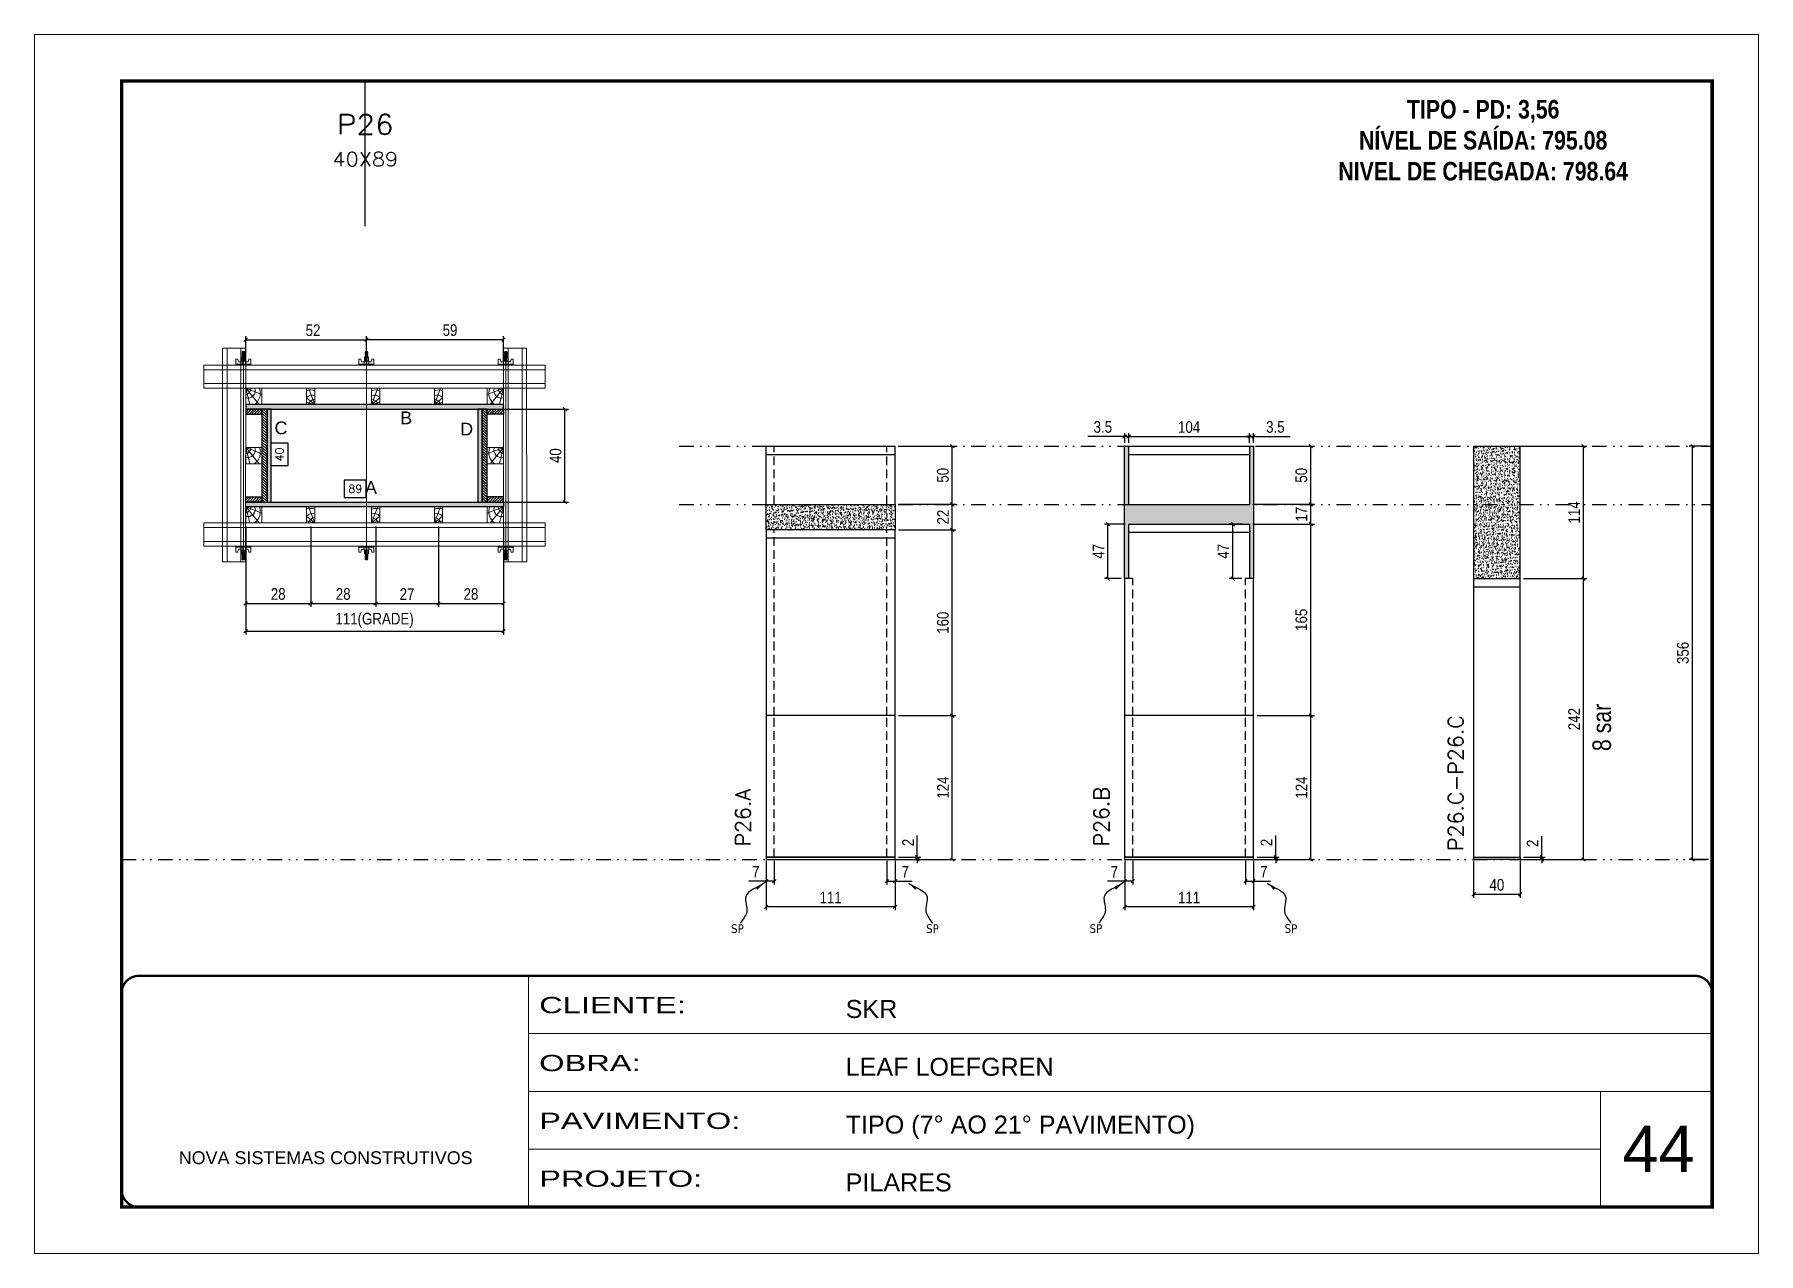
# Model space of a CAD drawing. Extents: x 14400 to 27878, y -21631 to 6985.
# Drawn here: x 19168 to 20653, y -5551 to -4501 of the extents above; entities that cross this region are included whole.
import ezdxf
from ezdxf.enums import TextEntityAlignment as Align

# ---------------------------------------------------------------- set-up
doc = ezdxf.new("R2010")
doc.units = 0
for name, pattern in [('CONTINUO', [0]), ('DASHED', [0.75, 0.5, -0.25]), ('DIVIDE2', [0.625, 0.25, -0.125, 0, -0.125, 0, -0.125]), ('HIDDEN', [0.375, 0.25, -0.125])]:
    doc.linetypes.add(name, pattern=pattern)
for name, color, linetype, lineweight in [('CARIMBO', 255, 'Continuous', 9), ('Folhas', 255, 'Continuous', 9), ('Hachura', 251, 'Continuous', 9), ('Madeira', 126, 'Continuous', 18), ('Perfil Metálico', 224, 'Continuous', 18), ('SARRAFO DE PRESSAO', 251, 'DASHED', 9), ('Texto Seção', 7, 'Continuous', 15)]:
    doc.layers.add(name, color=color, linetype=linetype, lineweight=lineweight)
for name, color, linetype in [('CHAPA', 1, 'Continuous'), ('COTA', 241, 'Continuous'), ('MEIO_PONT', 93, 'Continuous'), ('NOMENCLATURA', 7, 'Continuous'), ('Nível', 160, 'Continuous'), ('Painéis', 200, 'Continuous'), ('SARR_2.2x7', 40, 'Continuous'), ('SARRAFO', 251, 'Continuous'), ('Sarrafo de Pressão', 42, 'HIDDEN'), ('texto', 7, 'Continuous'), ('Texto de Titulo', 7, 'Continuous'), ('Texto Qtd Sarr', 242, 'Continuous'), ('TEXTO_GERAL', 7, 'Continuous')]:
    doc.layers.add(name, color=color, linetype=linetype)
doc.styles.add('ARIAL', font='arial.ttf')
doc.styles.add('ARIAL_NARROW', font='ARIALN.TTF', dxfattribs={"height": 0.2})
doc.styles.add('COTA TECNICA', font='techl___.ttf', dxfattribs={"height": 10})
doc.styles.add('COTA TECNICA 2X', font='techl___.ttf', dxfattribs={"height": 10})
doc.styles.add('COTA TECNICA-50', font='techl___.ttf', dxfattribs={"height": 10})
doc.styles.add('REGUA-120', font='ROMANS.shx', dxfattribs={"height": 15})
doc.styles.add('ROMANC', font='techb___.ttf', dxfattribs={"height": 2.5})
doc.styles.add('ROMANS', font='romans.shx')
doc.styles.get("Standard").update_dxf_attribs({"font": 'arial.ttf'})
doc.styles.add('Tecnologia', font='')
doc.styles.get('Tecnologia').set_extended_font_data('Forgotten Futurist')
doc.dimstyles.new('COTA PAINEL-50', dxfattribs={"dimtxt": 10, "dimasz": 3, "dimexe": 3, "dimexo": 3, "dimgap": 3, "dimtad": 1, "dimdec": 1, "dimzin": 12, "dimdsep": 46, "dimtxsty": 'COTA TECNICA-50', "dimblk1": 'OBLIQUE', "dimblk2": 'OBLIQUE', "dimsah": 1, "dimcen": 0.9, "dimclrd": 4, "dimclre": 4, "dimclrt": 240, "dimadec": 1, "dimazin": 3, "dimtfac": 1, "dimtdec": 1, "dimtmove": 0, "dimatfit": 3, "dimfxl": 1, "dimtolj": 1, "dimtzin": 12, "dimarcsym": 0})
doc.dimstyles.new('PAINEL', dxfattribs={"dimtxt": 10, "dimasz": 3, "dimexe": 3, "dimexo": 3, "dimgap": 3, "dimtad": 1, "dimdec": 1, "dimzin": 12, "dimdsep": 46, "dimtxsty": 'COTA TECNICA', "dimblk1": 'OBLIQUE', "dimblk2": 'OBLIQUE', "dimsah": 1, "dimcen": 0.9, "dimclrd": 4, "dimclre": 4, "dimclrt": 240, "dimadec": 1, "dimazin": 3, "dimtfac": 1, "dimtdec": 1, "dimtmove": 0, "dimatfit": 3, "dimfxl": 1, "dimtolj": 1, "dimtzin": 12, "dimarcsym": 0})
doc.dimstyles.new('SECAO PILAR', dxfattribs={"dimtxt": 10, "dimasz": 3, "dimexe": 3, "dimexo": 3, "dimgap": 3, "dimtad": 1, "dimdec": 1, "dimlfac": 0.5, "dimzin": 12, "dimdsep": 46, "dimtxsty": 'COTA TECNICA 2X', "dimblk1": 'OBLIQUE', "dimblk2": 'OBLIQUE', "dimsah": 1, "dimcen": 0.9, "dimclrd": 256, "dimclre": 256, "dimclrt": 256, "dimadec": 1, "dimazin": 3, "dimtfac": 1, "dimtdec": 1, "dimtmove": 0, "dimatfit": 3, "dimfxl": 1, "dimtolj": 1, "dimtzin": 12, "dimarcsym": 0})
doc.dimstyles.new('SECÇÃO 2', dxfattribs={"dimtxt": 7, "dimasz": 6, "dimexe": 0.18, "dimexo": 2, "dimgap": -4, "dimtad": 3, "dimdec": 1, "dimlfac": 0.5, "dimzin": 12, "dimdsep": 46, "dimtxsty": 'ROMANS', "dimblk": 'ARCHTICK', "dimcen": 0.09, "dimse1": 1, "dimse2": 1, "dimsd1": 1, "dimsd2": 1, "dimclrd": 180, "dimclre": 5, "dimclrt": 1, "dimadec": 0, "dimazin": 3, "dimtfac": 1, "dimtdec": 1, "dimtofl": 0, "dimtmove": 0, "dimatfit": 3, "dimldrblk": 'ARCHTICK', "dimfxl": 1, "dimtolj": 1, "dimtzin": 0, "dimarcsym": 0})
doc.dimstyles.get("Standard").update_dxf_attribs({"dimtxt": 0.18, "dimasz": 0.18, "dimexe": 0.18, "dimexo": 0.0625, "dimgap": 0.09, "dimtad": 0, "dimtih": 1, "dimtoh": 1, "dimdec": 4, "dimzin": 0, "dimdsep": 46, "dimtxsty": 'Standard', "dimcen": 0.09, "dimadec": 0, "dimazin": 0, "dimtfac": 1, "dimtdec": 4, "dimtofl": 0, "dimtmove": 0, "dimatfit": 3, "dimfxl": 1, "dimtolj": 1, "dimtzin": 0, "dimarcsym": 0})

msp = doc.modelspace()

# ---------------------------------------------------------------- texts
at = {"layer": 'CARIMBO', "style": 'ARIAL'}
msp.add_text('44', height=40, dxfattribs=at).set_placement((20536.328, -5480.88))
at = {"layer": 'NOMENCLATURA', "style": 'ARIAL_NARROW'}
msp.add_text('8 sar', height=16, rotation=90, dxfattribs=at).set_placement((20526.413, -5118.278))
at = {"layer": 'NOMENCLATURA', "color": 2, "insert": (20416.306, -4557.439), "char_height": 16, "attachment_point": 2, "style": 'ROMANC'}
msp.add_mtext_dynamic_manual_height_columns('TIPO - PD: 3,56\\PNÍVEL DE SAÍDA: 795.08\\PNIVEL DE CHEGADA: 798.64', width=432.35115, gutter_width=1, heights=[0], dxfattribs=at)
at = {"layer": 'texto', "color": 0, "char_height": 7.5, "attachment_point": 5}
for insert in [(19773.901, -5271.232), (19941.925, -5271.232), (20082.71, -5271.232), (20250.735, -5271.232)]:
    msp.add_mtext('{\\fTahoma|b0|i0|c0|p34;\\C4;SP}', dxfattribs=dict(at, insert=insert))
at = {"layer": 'Texto Seção', "char_height": 13, "width": 285.32988, "attachment_point": 7, "rotation": 90, "style": 'REGUA-120'}
for s, insert in [('P26.C-P26.C', (20399.091, -5204.329)), ('P26.A', (19785.207, -5200.489)), ('P26.B', (20094.017, -5200.489))]:
    msp.add_mtext(s, dxfattribs=dict(at, insert=insert))
at = {"layer": 'TEXTO_GERAL', "style": 'ARIAL'}
for s, p in [('B', (19488.658, -4831.232)), ('C', (19380.785, -4839.878)), ('D', (19540.733, -4840.884)), ('A', (19458.311, -4891.202))]:
    msp.add_text(s, height=11, dxfattribs=at).set_placement(p, align=Align.MIDDLE_CENTER)

# ---------------------------------------------------------------- blocks, each defined once
blk = doc.blocks.new('9999999999')
at = {"color": 30, "linetype": 'CONTINUO'}
for p, q in [((98564.6, 34230.2), (98564.6, 34429.4)), ((98564.6, 34379.6), (99584, 34379.6)), ((98564.6, 34329.8), (99488, 34329.8)), ((99584, 34329.8), (99488, 34329.8)), ((99488, 34329.8), (99488, 34230.2)), ((98564.6, 34280), (99488, 34280))]:
    blk.add_line(p, q, dxfattribs=at)
at = {"color": 30, "linetype": 'CONTINUO', "const_width": 2}
blk.add_lwpolyline([(99584, 34230.2), (99584, 34414.4, 0.414214), (99569, 34429.4), (98229, 34429.4, 0.414214), (98214, 34414.4), (98214, 34245.2, 0.414214), (98229, 34230.2), (99584, 34230.2)], format="xyb", dxfattribs=at)
at = {"layer": 'Folhas'}
blk.add_lwpolyline([(98139, 34190.2), (99624, 34190.2), (99624, 35240.2), (98139, 35240.2)], close=True, dxfattribs=at)
at = {"layer": 'Folhas', "color": 30, "const_width": 3}
blk.add_lwpolyline([(98214, 34230.2), (99584, 34230.2), (99584, 35200.2), (98214, 35200.2)], close=True, dxfattribs=at)
at = {"color": 7, "linetype": 'Continuous', "ltscale": 5, "style": 'ARIAL'}
for s, height, p in [('SKR', 15.48, (98837.7, 34393.1)), ('LEAF LOEFGREN', 15.483, (98837.7, 34343.3)), ('TIPO (7° AO 21° PAVIMENTO)', 15.483, (98837.7, 34293.5)), ('NOVA SISTEMAS CONSTRUTIVOS', 11.059, (98263.2, 34267.2)), ('PILARES', 15.48, (98837.7, 34243.7))]:
    blk.add_text(s, height=height, dxfattribs=at).set_placement(p)
at = {"layer": 'Folhas', "color": 7, "style": 'Tecnologia', "width": 1.5}
for s, p in [('CLIENTE:', (98573.7, 34397.2)), ('OBRA:', (98573.7, 34347.3)), ('PAVIMENTO:', (98573.7, 34297.5)), ('PROJETO:', (98573.7, 34247.7))]:
    blk.add_text(s, height=14, dxfattribs=at).set_placement(p)
blk = doc.blocks.new('titulo1')
at = {"layer": 'Defpoints', "color": 252, "linetype": 'HIDDEN', "ltscale": 2}
blk.add_line((0, 0), (0, 125), dxfattribs=at)
at = {"layer": 'Defpoints', "style": 'ROMANS', "oblique": 15}
blk.add_attdef('FOLHA', text='', height=10, dxfattribs=at).set_placement((0, 15.6), align=Align.MIDDLE_CENTER)
at = {"layer": 'Texto Qtd Sarr', "color": 3, "style": 'ROMANS', "oblique": 15}
for tag, height, p in [('TITULO', 17, (0, 71.4)), ('SEÇÃO', 12, (0, 41.5))]:
    blk.add_attdef(tag, text='', height=height, dxfattribs=at).set_placement(p, align=Align.MIDDLE_CENTER)
blk = doc.blocks.new('*D2188')
at = {"layer": 'COTA', "color": 180, "lineweight": -2, "transparency": 16777216}
for p, q in [((19454.3, -4884.8), (19435.3, -4884.8)), ((19435.3, -4884.8), (19435.3, -4899.8)), ((19454.3, -4899.8), (19454.3, -4884.8)), ((19435.3, -4899.8), (19454.3, -4899.8))]:
    blk.add_line(p, q, dxfattribs=at)
at = {"layer": 'Defpoints', "color": 0, "transparency": 16777216}
for p in [(19372.4, -4903.8), (19550.4, -4903.8), (19550.4, -4903.8)]:
    blk.add_point(p, dxfattribs=at)
at = {"layer": 'COTA', "color": 1, "transparency": 16777216, "insert": (19444.8, -4892.3), "char_height": 7, "attachment_point": 5, "style": 'ROMANS'}
blk.add_mtext('\\A1;89', dxfattribs=at)
blk = doc.blocks.new('_ArchTick')
at = {"color": 0, "linetype": 'ByBlock', "const_width": 0.15}
blk.add_lwpolyline([(-0.5, -0.5), (0.5, 0.5)], dxfattribs=at)
blk = doc.blocks.new('*D2189')
at = {"layer": 'COTA', "color": 180, "lineweight": -2, "transparency": 16777216}
for p, q in [((19387, -4853.1), (19372, -4853.1)), ((19372, -4853.1), (19372, -4872.4)), ((19387, -4872.4), (19387, -4853.1)), ((19372, -4872.4), (19387, -4872.4))]:
    blk.add_line(p, q, dxfattribs=at)
at = {"layer": 'Defpoints', "color": 0, "transparency": 16777216}
for p in [(19372.4, -4823.8), (19391, -4823.8), (19372.4, -4903.8)]:
    blk.add_point(p, dxfattribs=at)
at = {"layer": 'COTA', "color": 1, "transparency": 16777216, "insert": (19379.5, -4862.8), "char_height": 7, "attachment_point": 5, "rotation": 90, "style": 'ROMANS'}
blk.add_mtext('\\A1;40', dxfattribs=at)
blk = doc.blocks.new('_Oblique')
at = {"color": 0, "linetype": 'ByBlock', "lineweight": -2}
blk.add_line((-0.5, -0.5), (0.5, 0.5), dxfattribs=at)
blk = doc.blocks.new('*D2196')
at = {"layer": 'COTA', "lineweight": -2, "transparency": 16777216}
for p, q in [((19557, -4823.8), (19628.4, -4823.8)), ((19625.4, -4903.8), (19625.4, -4823.8)), ((19557, -4903.8), (19628.4, -4903.8))]:
    blk.add_line(p, q, dxfattribs=at)
at = {"layer": 'Defpoints', "color": 0, "transparency": 16777216}
for p in [(19554, -4823.8), (19625.4, -4823.8), (19554, -4903.8)]:
    blk.add_point(p, dxfattribs=at)
at = {"layer": 'COTA', "lineweight": -2, "transparency": 16777216, "xscale": 3, "yscale": 3, "zscale": 3}
for p, rotation in [((19625.4, -4823.8), 90), ((19625.4, -4903.8), 270)]:
    blk.add_blockref('_Oblique', p, dxfattribs=dict(at, rotation=rotation))
at = {"layer": 'COTA', "transparency": 16777216, "insert": (19617.3, -4863.8), "char_height": 10, "attachment_point": 5, "rotation": 90, "style": 'COTA TECNICA 2X'}
blk.add_mtext('\\A1;40', dxfattribs=at)
blk = doc.blocks.new('*D2190')
at = {"layer": 'COTA', "lineweight": -2, "transparency": 16777216}
for p, q in [((19350.4, -4924.8), (19350.4, -5017.9)), ((19572.4, -4924.8), (19572.4, -5017.9)), ((19350.4, -5014.9), (19572.4, -5014.9))]:
    blk.add_line(p, q, dxfattribs=at)
at = {"layer": 'Defpoints', "color": 0, "transparency": 16777216}
for p in [(19350.4, -4921.8), (19572.4, -4921.8), (19572.4, -5014.9)]:
    blk.add_point(p, dxfattribs=at)
at = {"layer": 'COTA', "lineweight": -2, "transparency": 16777216, "xscale": 3, "yscale": 3, "zscale": 3, "rotation": 180}
blk.add_blockref('_Oblique', (19350.4, -5014.9), dxfattribs=at)
at = {"layer": 'COTA', "lineweight": -2, "transparency": 16777216, "xscale": 3, "yscale": 3, "zscale": 3}
blk.add_blockref('_Oblique', (19572.4, -5014.9), dxfattribs=at)
at = {"layer": 'COTA', "transparency": 16777216, "insert": (19461.4, -5005.7), "char_height": 10, "attachment_point": 5, "style": 'COTA TECNICA 2X'}
blk.add_mtext('\\A1;111(GRADE)', dxfattribs=at)
blk = doc.blocks.new('*D2191')
at = {"layer": 'COTA', "lineweight": -2, "transparency": 16777216}
for p, q in [((19516.4, -4924.8), (19516.4, -4994.1)), ((19572.4, -4924.8), (19572.4, -4994.1)), ((19516.4, -4991.1), (19572.4, -4991.1))]:
    blk.add_line(p, q, dxfattribs=at)
at = {"layer": 'Defpoints', "color": 0, "transparency": 16777216}
for p in [(19516.4, -4921.8), (19572.4, -4921.8), (19572.4, -4991.1)]:
    blk.add_point(p, dxfattribs=at)
at = {"layer": 'COTA', "lineweight": -2, "transparency": 16777216, "xscale": 3, "yscale": 3, "zscale": 3, "rotation": 180}
blk.add_blockref('_Oblique', (19516.4, -4991.1), dxfattribs=at)
at = {"layer": 'COTA', "lineweight": -2, "transparency": 16777216, "xscale": 3, "yscale": 3, "zscale": 3}
blk.add_blockref('_Oblique', (19572.4, -4991.1), dxfattribs=at)
at = {"layer": 'COTA', "transparency": 16777216, "insert": (19544.4, -4983), "char_height": 10, "attachment_point": 5, "style": 'COTA TECNICA 2X'}
blk.add_mtext('\\A1;28', dxfattribs=at)
blk = doc.blocks.new('*D2192')
at = {"layer": 'COTA', "lineweight": -2, "transparency": 16777216}
for p, q in [((19350.4, -4924.8), (19350.4, -4994.1)), ((19406.4, -4924.8), (19406.4, -4994.1)), ((19350.4, -4991.1), (19406.4, -4991.1))]:
    blk.add_line(p, q, dxfattribs=at)
at = {"layer": 'Defpoints', "color": 0, "transparency": 16777216}
for p in [(19350.4, -4921.8), (19406.4, -4921.8), (19406.4, -4991.1)]:
    blk.add_point(p, dxfattribs=at)
at = {"layer": 'COTA', "lineweight": -2, "transparency": 16777216, "xscale": 3, "yscale": 3, "zscale": 3, "rotation": 180}
blk.add_blockref('_Oblique', (19350.4, -4991.1), dxfattribs=at)
at = {"layer": 'COTA', "lineweight": -2, "transparency": 16777216, "xscale": 3, "yscale": 3, "zscale": 3}
blk.add_blockref('_Oblique', (19406.4, -4991.1), dxfattribs=at)
at = {"layer": 'COTA', "transparency": 16777216, "insert": (19378.4, -4983), "char_height": 10, "attachment_point": 5, "style": 'COTA TECNICA 2X'}
blk.add_mtext('\\A1;28', dxfattribs=at)
blk = doc.blocks.new('*D2193')
at = {"layer": 'COTA', "lineweight": -2, "transparency": 16777216}
for p, q in [((19406.4, -4924.8), (19406.4, -4994.1)), ((19462.4, -4924.8), (19462.4, -4994.1)), ((19406.4, -4991.1), (19462.4, -4991.1))]:
    blk.add_line(p, q, dxfattribs=at)
at = {"layer": 'Defpoints', "color": 0, "transparency": 16777216}
for p in [(19406.4, -4921.8), (19462.4, -4921.8), (19462.4, -4991.1)]:
    blk.add_point(p, dxfattribs=at)
at = {"layer": 'COTA', "lineweight": -2, "transparency": 16777216, "xscale": 3, "yscale": 3, "zscale": 3, "rotation": 180}
blk.add_blockref('_Oblique', (19406.4, -4991.1), dxfattribs=at)
at = {"layer": 'COTA', "lineweight": -2, "transparency": 16777216, "xscale": 3, "yscale": 3, "zscale": 3}
blk.add_blockref('_Oblique', (19462.4, -4991.1), dxfattribs=at)
at = {"layer": 'COTA', "transparency": 16777216, "insert": (19434.4, -4983), "char_height": 10, "attachment_point": 5, "style": 'COTA TECNICA 2X'}
blk.add_mtext('\\A1;28', dxfattribs=at)
blk = doc.blocks.new('*D2194')
at = {"layer": 'COTA', "lineweight": -2, "transparency": 16777216}
for p, q in [((19350.4, -4782.8), (19350.4, -4760.9)), ((19350.4, -4763.9), (19454.4, -4763.9)), ((19454.4, -4782.8), (19454.4, -4760.9))]:
    blk.add_line(p, q, dxfattribs=at)
at = {"layer": 'Defpoints', "color": 0, "transparency": 16777216}
for p in [(19454.4, -4763.9), (19350.4, -4785.8), (19454.4, -4785.8)]:
    blk.add_point(p, dxfattribs=at)
at = {"layer": 'COTA', "lineweight": -2, "transparency": 16777216, "xscale": 3, "yscale": 3, "zscale": 3, "rotation": 180}
blk.add_blockref('_Oblique', (19350.4, -4763.9), dxfattribs=at)
at = {"layer": 'COTA', "lineweight": -2, "transparency": 16777216, "xscale": 3, "yscale": 3, "zscale": 3}
blk.add_blockref('_Oblique', (19454.4, -4763.9), dxfattribs=at)
at = {"layer": 'COTA', "transparency": 16777216, "insert": (19408.4, -4755.8), "char_height": 10, "attachment_point": 5, "style": 'COTA TECNICA 2X'}
blk.add_mtext('\\A1;52', dxfattribs=at)
blk = doc.blocks.new('*D2195')
at = {"layer": 'COTA', "lineweight": -2, "transparency": 16777216}
for p, q in [((19454.4, -4779.6), (19454.4, -4760.9)), ((19572.4, -4763.9), (19454.4, -4763.9)), ((19572.4, -4782.8), (19572.4, -4760.9))]:
    blk.add_line(p, q, dxfattribs=at)
at = {"layer": 'Defpoints', "color": 0, "transparency": 16777216}
for p in [(19454.4, -4763.9), (19454.4, -4782.6), (19572.4, -4785.8)]:
    blk.add_point(p, dxfattribs=at)
at = {"layer": 'COTA', "lineweight": -2, "transparency": 16777216, "xscale": 3, "yscale": 3, "zscale": 3, "rotation": 180}
blk.add_blockref('_Oblique', (19454.4, -4763.9), dxfattribs=at)
at = {"layer": 'COTA', "lineweight": -2, "transparency": 16777216, "xscale": 3, "yscale": 3, "zscale": 3}
blk.add_blockref('_Oblique', (19572.4, -4763.9), dxfattribs=at)
at = {"layer": 'COTA', "transparency": 16777216, "insert": (19526.4, -4755.7), "char_height": 10, "attachment_point": 5, "style": 'COTA TECNICA 2X'}
blk.add_mtext('\\A1;59', dxfattribs=at)
blk = doc.blocks.new('C')
at = {"layer": 'Hachura', "color": 0}
for p, q in [((0, 3.22), (0, -3.22)), ((0.45, 3.22), (0, 3.22)), ((0.46, 3.16), (0, 3.16)), ((0.46, 3.05), (0, 3.05)), ((0.46, 2.88), (0, 2.88)), ((0, 2.75), (0, -1.16)), ((0.46, 2.65), (0, 2.65)), ((0.46, 2.23), (0, 2.23)), ((0.46, 1.51), (0, 1.51)), ((0.39, 0.49), (0.17, 0.49)), ((0.45, -3.23), (0.45, 3.22)), ((0.45, 3.22), (2.58, 3.22)), ((1.74, 0.97), (0.45, 0.97)), ((1.45, 0.1), (0.45, 0.1)), ((1.35, 1.94), (1.35, 0.96)), ((2.58, 2.39), (1.47, 2.09)), ((1.74, -0.97), (1.74, 0.97)), ((1.74, 0.97), (1.74, 0.84)), ((1.74, 0.97), (1.74, 0.84)), ((1.74, 0.84), (3.35, 0.84)), ((3.35, 0.45), (1.74, 0.45)), ((2.58, 3.22), (2.58, 2.39)), ((3.32, 0.84), (3.32, -0.84)), ((3.35, 0.84), (3.35, -0.84)), ((3.68, 0.45), (3.35, 0.45)), ((3.84, -0.52), (3.35, 0.45)), ((3.35, 0.06), (3.67, -0.57)), ((3.68, 0.45), (4.16, -0.52)), ((3.72, 0.5), (4.25, -0.57)), ((4.37, -0.55), (3.83, 0.53)), ((4.15, 0.45), (3.93, 0.45)), ((4.42, -0.52), (3.93, 0.45)), ((4.15, 0.45), (4.26, 0.45)), ((4.26, 0.45), (4.74, -0.52)), ((4.3, 0.5), (4.83, -0.57)), ((4.95, -0.55), (4.41, 0.53)), ((4.51, 0.45), (4.84, 0.45)), ((5, -0.52), (4.51, 0.45)), ((4.84, 0.45), (5.32, -0.52)), ((4.88, 0.5), (5.41, -0.57)), ((5.53, -0.55), (4.99, 0.53)), ((5.58, -0.52), (5.09, 0.45)), ((5.42, 0.45), (5.09, 0.45)), ((5.58, -0.52), (5.09, 0.45)), ((5.42, 0.45), (5.74, -0.19)), ((5.46, 0.5), (5.74, -0.07)), ((5.74, 0.19), (5.57, 0.53)), ((5.74, 0.32), (5.68, 0.45)), ((5.68, 0.45), (5.74, 0.45)), ((5.74, 0.45), (5.9, 0.29)), ((5.74, 0.45), (5.74, -0.52)), ((5.9, -0.36), (5.9, 0.29)), ((0.45, 0), (0, 0)), ((0.46, -1.52), (0, -1.52)), ((0.46, -2.23), (0, -2.23)), ((0.46, -2.65), (0, -2.65)), ((0.46, -2.88), (0, -2.88)), ((0.46, -3.05), (0, -3.05)), ((0.46, -3.16), (0, -3.16)), ((0, -3.22), (2.57, -3.22)), ((0.08, -0.48), (0.29, -0.48)), ((0.29, -0.48), (0.4, -0.48)), ((0.45, 0), (0.45, -0.97)), ((0.45, -0.16), (1.45, -0.16)), ((0.45, -0.65), (0.45, -0.32)), ((0.45, -3.23), (0.45, -0.65)), ((0.45, -0.97), (1.74, -0.97)), ((1.35, -1.94), (1.35, -0.97)), ((2.58, -2.39), (1.47, -2.1)), ((3.35, -0.32), (1.74, -0.32)), ((3.35, -0.84), (1.74, -0.84)), ((2.58, -3.23), (2.58, -2.39)), ((3.35, -0.07), (3.58, -0.52)), ((3.35, -0.52), (3.58, -0.52)), ((3.84, -0.52), (4.16, -0.52)), ((4.42, -0.52), (4.74, -0.52)), ((4.63, -0.52), (4.74, -0.52)), ((5, -0.52), (5.32, -0.52)), ((5.58, -0.52), (5.74, -0.52)), ((5.74, -0.52), (5.9, -0.36)), ((5.74, -0.52), (5.74, -0.52))]:
    blk.add_line(p, q, dxfattribs=at)
for centre, radius, start, end in [((1.52, 1.94), 0.161, 104.74356, 180), ((1.44, -0.03), 0.129, 272.69497, 87.30503), ((3.81, 0.39), 0.143, 25.56881, 154.43119), ((4.39, 0.39), 0.143, 25.56881, 154.43119), ((4.97, 0.39), 0.143, 25.56881, 154.43119), ((5.55, 0.39), 0.143, 25.56881, 154.43119), ((0.17, -0.37), 0.174, 221.74404, 317.85924), ((1.52, -1.94), 0.161, 180, 255.25644), ((3.71, -0.4), 0.174, 222.14076, 318.25596), ((4.29, -0.4), 0.174, 222.14076, 318.25596), ((4.87, -0.4), 0.174, 222.14076, 318.25596), ((5.45, -0.4), 0.174, 222.14076, 318.25596), ((5.61, -0.4), 0.174, 317.85924, 318.25596)]:
    blk.add_arc(centre, radius, start, end, dxfattribs=at)
blk = doc.blocks.new('PONTALETE')
at = {"layer": 'Madeira'}
for q in [(2.71, 7), (7, 5.76), (7, 1.74)]:
    blk.add_line((0, 0), q, dxfattribs=at)
blk.add_lwpolyline([(0, 0), (7, 0), (7, 7), (0, 7)], close=True, dxfattribs=at)
for centre, radius, start, end in [((2.04, 0.06), 6.23, 37.28179, 109.09128), ((1.09, 0.9), 3.19, 343.60304, 109.98471), ((-0.21, -0.78), 3.09, 14.63219, 86.0383)]:
    blk.add_arc(centre, radius, start, end, dxfattribs=at)
blk = doc.blocks.new('MEIO PONTALETE')
at = {"layer": 'Madeira'}
for q in [(2.71, 7), (3.5, 2.88), (3.5, 0.87)]:
    blk.add_line((0, 0), q, dxfattribs=at)
blk.add_lwpolyline([(0, 0), (3.5, 0), (3.5, 7), (0, 7)], close=True, dxfattribs=at)
for centre, radius, start, end in [((2.04, 0.06), 6.23, 76.44987, 109.09128), ((1.09, 0.9), 3.19, 40.90626, 109.98471), ((-0.21, -0.78), 3.09, 14.63219, 86.0383)]:
    blk.add_arc(centre, radius, start, end, dxfattribs=at)
blk = doc.blocks.new('*D2197')
at = {"layer": 'COTA', "lineweight": -2, "transparency": 16777216}
for p, q in [((19462.4, -4924.8), (19462.4, -4994.1)), ((19516.4, -4924.8), (19516.4, -4994.1)), ((19462.4, -4991.1), (19516.4, -4991.1))]:
    blk.add_line(p, q, dxfattribs=at)
at = {"layer": 'Defpoints', "color": 0, "transparency": 16777216}
for p in [(19462.4, -4921.8), (19516.4, -4921.8), (19516.4, -4991.1)]:
    blk.add_point(p, dxfattribs=at)
at = {"layer": 'COTA', "lineweight": -2, "transparency": 16777216, "xscale": 3, "yscale": 3, "zscale": 3, "rotation": 180}
blk.add_blockref('_Oblique', (19462.4, -4991.1), dxfattribs=at)
at = {"layer": 'COTA', "lineweight": -2, "transparency": 16777216, "xscale": 3, "yscale": 3, "zscale": 3}
blk.add_blockref('_Oblique', (19516.4, -4991.1), dxfattribs=at)
at = {"layer": 'COTA', "transparency": 16777216, "insert": (19489.4, -4983), "char_height": 10, "attachment_point": 5, "style": 'COTA TECNICA 2X'}
blk.add_mtext('\\A1;27', dxfattribs=at)
blk = doc.blocks.new('*D2198')
at = {"layer": 'COTA', "color": 4, "lineweight": -2, "transparency": 16777216}
for p, q in [((20610.5, -4855.7), (20593.6, -4855.7)), ((20596.6, -5211.7), (20596.6, -4855.7)), ((20610.5, -5211.7), (20593.6, -5211.7))]:
    blk.add_line(p, q, dxfattribs=at)
at = {"layer": 'Defpoints', "color": 0, "transparency": 16777216}
for p in [(20596.6, -4855.7), (20613.5, -4855.7), (20613.5, -5211.7)]:
    blk.add_point(p, dxfattribs=at)
at = {"layer": 'COTA', "color": 4, "lineweight": -2, "transparency": 16777216, "xscale": 3, "yscale": 3, "zscale": 3}
for p, rotation in [((20596.6, -4855.7), 90), ((20596.6, -5211.7), 270)]:
    blk.add_blockref('_Oblique', p, dxfattribs=dict(at, rotation=rotation))
at = {"layer": 'COTA', "color": 240, "transparency": 16777216, "insert": (20588.4, -5033.7), "char_height": 10, "attachment_point": 5, "rotation": 90, "style": 'COTA TECNICA'}
blk.add_mtext('\\A1;356', dxfattribs=at)
blk = doc.blocks.new('*D2199')
at = {"layer": 'COTA', "color": 4, "lineweight": -2, "transparency": 16777216}
for p, q in [((19798.7, -5212.7), (19798.7, -5255.4)), ((19909.7, -5212.7), (19909.7, -5255.4)), ((19909.7, -5252.4), (19798.7, -5252.4))]:
    blk.add_line(p, q, dxfattribs=at)
at = {"layer": 'Defpoints', "color": 0, "transparency": 16777216}
for p in [(19798.7, -5209.7), (19909.7, -5209.7), (19798.7, -5252.4)]:
    blk.add_point(p, dxfattribs=at)
at = {"layer": 'COTA', "color": 4, "lineweight": -2, "transparency": 16777216, "xscale": 3, "yscale": 3, "zscale": 3, "rotation": 180}
blk.add_blockref('_Oblique', (19798.7, -5252.4), dxfattribs=at)
at = {"layer": 'COTA', "color": 4, "lineweight": -2, "transparency": 16777216, "xscale": 3, "yscale": 3, "zscale": 3}
blk.add_blockref('_Oblique', (19909.7, -5252.4), dxfattribs=at)
at = {"layer": 'COTA', "color": 240, "transparency": 16777216, "insert": (19854.2, -5244.4), "char_height": 10, "attachment_point": 5, "style": 'COTA TECNICA'}
blk.add_mtext('\\A1;111', dxfattribs=at)
blk = doc.blocks.new('*D2200')
at = {"layer": 'COTA', "color": 4, "lineweight": -2, "transparency": 16777216}
for p, q in [((19902.7, -5212.7), (19902.7, -5233.3)), ((19909.7, -5214.7), (19909.7, -5233.3)), ((19902.7, -5230.3), (19909.7, -5230.3)), ((19909.7, -5230.3), (19924.4, -5230.3))]:
    blk.add_line(p, q, dxfattribs=at)
at = {"layer": 'Defpoints', "color": 0, "transparency": 16777216}
for p in [(19902.7, -5209.7), (19909.7, -5211.7), (19909.7, -5230.3)]:
    blk.add_point(p, dxfattribs=at)
at = {"layer": 'COTA', "color": 4, "lineweight": -2, "transparency": 16777216, "xscale": 3, "yscale": 3, "zscale": 3, "rotation": 180}
blk.add_blockref('_Oblique', (19902.7, -5230.3), dxfattribs=at)
at = {"layer": 'COTA', "color": 4, "lineweight": -2, "transparency": 16777216, "xscale": 3, "yscale": 3, "zscale": 3}
blk.add_blockref('_Oblique', (19909.7, -5230.3), dxfattribs=at)
at = {"layer": 'COTA', "color": 240, "transparency": 16777216, "insert": (19918.5, -5222.2), "char_height": 10, "attachment_point": 5, "style": 'COTA TECNICA-50'}
blk.add_mtext('\\A1;7', dxfattribs=at)
blk = doc.blocks.new('*D2201')
at = {"layer": 'COTA', "color": 4, "lineweight": -2, "transparency": 16777216}
for p, q in [((19798.7, -5214.7), (19798.7, -5233.3)), ((19805.7, -5212.7), (19805.7, -5233.3)), ((19798.7, -5230.3), (19783.9, -5230.3)), ((19805.7, -5230.3), (19798.7, -5230.3))]:
    blk.add_line(p, q, dxfattribs=at)
at = {"layer": 'Defpoints', "color": 0, "transparency": 16777216}
for p in [(19798.7, -5211.7), (19805.7, -5209.7), (19798.7, -5230.3)]:
    blk.add_point(p, dxfattribs=at)
at = {"layer": 'COTA', "color": 4, "lineweight": -2, "transparency": 16777216, "xscale": 3, "yscale": 3, "zscale": 3, "rotation": 180}
blk.add_blockref('_Oblique', (19798.7, -5230.3), dxfattribs=at)
at = {"layer": 'COTA', "color": 4, "lineweight": -2, "transparency": 16777216, "xscale": 3, "yscale": 3, "zscale": 3}
blk.add_blockref('_Oblique', (19805.7, -5230.3), dxfattribs=at)
at = {"layer": 'COTA', "color": 240, "transparency": 16777216, "insert": (19789.8, -5222.2), "char_height": 10, "attachment_point": 5, "style": 'COTA TECNICA-50'}
blk.add_mtext('\\A1;7', dxfattribs=at)
blk = doc.blocks.new('*D2203')
at = {"layer": 'COTA', "color": 4, "linetype": 'ByBlock', "lineweight": -2, "transparency": 16777216}
for p, q in [((19912.7, -5087.7), (19962, -5087.7)), ((19959, -5211.7), (19959, -5087.7)), ((19912.7, -5211.7), (19962, -5211.7))]:
    blk.add_line(p, q, dxfattribs=at)
at = {"layer": 'Defpoints', "color": 0, "linetype": 'ByBlock', "transparency": 16777216}
for p in [(19909.7, -5087.7), (19959, -5087.7), (19909.7, -5211.7)]:
    blk.add_point(p, dxfattribs=at)
at = {"layer": 'COTA', "color": 4, "linetype": 'ByBlock', "lineweight": -2, "transparency": 16777216, "xscale": 3, "yscale": 3, "zscale": 3}
for p, rotation in [((19959, -5087.7), 90), ((19959, -5211.7), 270)]:
    blk.add_blockref('_Oblique', p, dxfattribs=dict(at, rotation=rotation))
at = {"layer": 'COTA', "color": 240, "linetype": 'ByBlock', "transparency": 16777216, "insert": (19951, -5149.7), "char_height": 10, "attachment_point": 5, "rotation": 90, "style": 'COTA TECNICA'}
blk.add_mtext('\\A1;124', dxfattribs=at)
blk = doc.blocks.new('*D2202')
at = {"layer": 'COTA', "color": 4, "lineweight": -2, "transparency": 16777216}
for p, q in [((19928.9, -5209.7), (19928.9, -5190.9)), ((19912.7, -5209.7), (19931.9, -5209.7)), ((19912.7, -5211.7), (19931.9, -5211.7)), ((19928.9, -5211.7), (19928.9, -5209.7)), ((19928.9, -5211.7), (19928.9, -5214.7))]:
    blk.add_line(p, q, dxfattribs=at)
at = {"layer": 'Defpoints', "color": 0, "transparency": 16777216}
for p in [(19909.7, -5209.7), (19909.7, -5211.7), (19928.9, -5211.7)]:
    blk.add_point(p, dxfattribs=at)
at = {"layer": 'COTA', "color": 4, "lineweight": -2, "transparency": 16777216, "xscale": 3, "yscale": 3, "zscale": 3}
for p, rotation in [((19928.9, -5209.7), 270), ((19928.9, -5211.7), 90)]:
    blk.add_blockref('_Oblique', p, dxfattribs=dict(at, rotation=rotation))
at = {"layer": 'COTA', "color": 240, "transparency": 16777216, "insert": (19920.9, -5197), "char_height": 10, "attachment_point": 5, "rotation": 90, "style": 'COTA TECNICA-50'}
blk.add_mtext('\\A1;2', dxfattribs=at)
blk = doc.blocks.new('*D2204')
at = {"layer": 'COTA', "color": 4, "linetype": 'ByBlock', "lineweight": -2, "transparency": 16777216}
for p, q in [((19912.7, -5087.7), (19962, -5087.7)), ((19959, -5211.7), (19959, -5087.7)), ((19912.7, -5211.7), (19962, -5211.7))]:
    blk.add_line(p, q, dxfattribs=at)
at = {"layer": 'Defpoints', "color": 0, "linetype": 'ByBlock', "transparency": 16777216}
for p in [(19909.7, -5087.7), (19959, -5087.7), (19909.7, -5211.7)]:
    blk.add_point(p, dxfattribs=at)
at = {"layer": 'COTA', "color": 4, "linetype": 'ByBlock', "lineweight": -2, "transparency": 16777216, "xscale": 3, "yscale": 3, "zscale": 3}
for p, rotation in [((19959, -5087.7), 90), ((19959, -5211.7), 270)]:
    blk.add_blockref('_Oblique', p, dxfattribs=dict(at, rotation=rotation))
at = {"layer": 'COTA', "color": 240, "linetype": 'ByBlock', "transparency": 16777216, "insert": (19951, -5149.7), "char_height": 10, "attachment_point": 5, "rotation": 90, "style": 'COTA TECNICA'}
blk.add_mtext('\\A1;124', dxfattribs=at)
blk = doc.blocks.new('*D2205')
at = {"layer": 'COTA', "color": 4, "lineweight": -2, "transparency": 16777216}
for p, q in [((19912.7, -4905.7), (19962, -4905.7)), ((19959, -4927.7), (19959, -4905.7)), ((19912.7, -4927.7), (19962, -4927.7))]:
    blk.add_line(p, q, dxfattribs=at)
at = {"layer": 'Defpoints', "color": 0, "transparency": 16777216}
for p in [(19909.7, -4905.7), (19959, -4905.7), (19909.7, -4927.7)]:
    blk.add_point(p, dxfattribs=at)
at = {"layer": 'COTA', "color": 4, "lineweight": -2, "transparency": 16777216, "xscale": 3, "yscale": 3, "zscale": 3}
for p, rotation in [((19959, -4905.7), 90), ((19959, -4927.7), 270)]:
    blk.add_blockref('_Oblique', p, dxfattribs=dict(at, rotation=rotation))
at = {"layer": 'COTA', "color": 240, "transparency": 16777216, "insert": (19951, -4916.7), "char_height": 10, "attachment_point": 5, "rotation": 90, "style": 'COTA TECNICA'}
blk.add_mtext('\\A1;22', dxfattribs=at)
blk = doc.blocks.new('*D2206')
at = {"layer": 'COTA', "color": 4, "lineweight": -2, "transparency": 16777216}
for p, q in [((19912.7, -4927.7), (19962, -4927.7)), ((19959, -5087.7), (19959, -4927.7)), ((19912.7, -5087.7), (19962, -5087.7))]:
    blk.add_line(p, q, dxfattribs=at)
at = {"layer": 'Defpoints', "color": 0, "transparency": 16777216}
for p in [(19909.7, -4927.7), (19959, -4927.7), (19909.7, -5087.7)]:
    blk.add_point(p, dxfattribs=at)
at = {"layer": 'COTA', "color": 4, "lineweight": -2, "transparency": 16777216, "xscale": 3, "yscale": 3, "zscale": 3}
for p, rotation in [((19959, -4927.7), 90), ((19959, -5087.7), 270)]:
    blk.add_blockref('_Oblique', p, dxfattribs=dict(at, rotation=rotation))
at = {"layer": 'COTA', "color": 240, "transparency": 16777216, "insert": (19950.9, -5007.7), "char_height": 10, "attachment_point": 5, "rotation": 90, "style": 'COTA TECNICA'}
blk.add_mtext('\\A1;160', dxfattribs=at)
blk = doc.blocks.new('*D2207')
at = {"layer": 'COTA', "color": 4, "lineweight": -2, "transparency": 16777216}
for p, q in [((19912.7, -4855.7), (19962, -4855.7)), ((19959, -4905.7), (19959, -4855.7)), ((19912.7, -4905.7), (19962, -4905.7))]:
    blk.add_line(p, q, dxfattribs=at)
at = {"layer": 'Defpoints', "color": 0, "transparency": 16777216}
for p in [(19909.7, -4855.7), (19959, -4855.7), (19909.7, -4905.7)]:
    blk.add_point(p, dxfattribs=at)
at = {"layer": 'COTA', "color": 4, "lineweight": -2, "transparency": 16777216, "xscale": 3, "yscale": 3, "zscale": 3}
for p, rotation in [((19959, -4855.7), 90), ((19959, -4905.7), 270)]:
    blk.add_blockref('_Oblique', p, dxfattribs=dict(at, rotation=rotation))
at = {"layer": 'COTA', "color": 240, "transparency": 16777216, "insert": (19950.9, -4880.7), "char_height": 10, "attachment_point": 5, "rotation": 90, "style": 'COTA TECNICA'}
blk.add_mtext('\\A1;50', dxfattribs=at)
blk = doc.blocks.new('*D2208')
at = {"layer": 'COTA', "color": 4, "lineweight": -2, "transparency": 16777216}
for p, q in [((20107.5, -5212.7), (20107.5, -5255.4)), ((20218.5, -5212.7), (20218.5, -5255.4)), ((20218.5, -5252.4), (20107.5, -5252.4))]:
    blk.add_line(p, q, dxfattribs=at)
at = {"layer": 'Defpoints', "color": 0, "transparency": 16777216}
for p in [(20107.5, -5209.7), (20218.5, -5209.7), (20107.5, -5252.4)]:
    blk.add_point(p, dxfattribs=at)
at = {"layer": 'COTA', "color": 4, "lineweight": -2, "transparency": 16777216, "xscale": 3, "yscale": 3, "zscale": 3, "rotation": 180}
blk.add_blockref('_Oblique', (20107.5, -5252.4), dxfattribs=at)
at = {"layer": 'COTA', "color": 4, "lineweight": -2, "transparency": 16777216, "xscale": 3, "yscale": 3, "zscale": 3}
blk.add_blockref('_Oblique', (20218.5, -5252.4), dxfattribs=at)
at = {"layer": 'COTA', "color": 240, "transparency": 16777216, "insert": (20163, -5244.4), "char_height": 10, "attachment_point": 5, "style": 'COTA TECNICA'}
blk.add_mtext('\\A1;111', dxfattribs=at)
blk = doc.blocks.new('*D2209')
at = {"layer": 'COTA', "color": 4, "lineweight": -2, "transparency": 16777216}
for p, q in [((20211.5, -5212.7), (20211.5, -5233.3)), ((20218.5, -5214.7), (20218.5, -5233.3)), ((20211.5, -5230.3), (20218.5, -5230.3)), ((20218.5, -5230.3), (20233.2, -5230.3))]:
    blk.add_line(p, q, dxfattribs=at)
at = {"layer": 'Defpoints', "color": 0, "transparency": 16777216}
for p in [(20211.5, -5209.7), (20218.5, -5211.7), (20218.5, -5230.3)]:
    blk.add_point(p, dxfattribs=at)
at = {"layer": 'COTA', "color": 4, "lineweight": -2, "transparency": 16777216, "xscale": 3, "yscale": 3, "zscale": 3, "rotation": 180}
blk.add_blockref('_Oblique', (20211.5, -5230.3), dxfattribs=at)
at = {"layer": 'COTA', "color": 4, "lineweight": -2, "transparency": 16777216, "xscale": 3, "yscale": 3, "zscale": 3}
blk.add_blockref('_Oblique', (20218.5, -5230.3), dxfattribs=at)
at = {"layer": 'COTA', "color": 240, "transparency": 16777216, "insert": (20227.4, -5222.2), "char_height": 10, "attachment_point": 5, "style": 'COTA TECNICA-50'}
blk.add_mtext('\\A1;7', dxfattribs=at)
blk = doc.blocks.new('*D2210')
at = {"layer": 'COTA', "color": 4, "lineweight": -2, "transparency": 16777216}
for p, q in [((20107.5, -5214.7), (20107.5, -5233.3)), ((20114.5, -5212.7), (20114.5, -5233.3)), ((20107.5, -5230.3), (20092.8, -5230.3)), ((20114.5, -5230.3), (20107.5, -5230.3))]:
    blk.add_line(p, q, dxfattribs=at)
at = {"layer": 'Defpoints', "color": 0, "transparency": 16777216}
for p in [(20107.5, -5211.7), (20114.5, -5209.7), (20107.5, -5230.3)]:
    blk.add_point(p, dxfattribs=at)
at = {"layer": 'COTA', "color": 4, "lineweight": -2, "transparency": 16777216, "xscale": 3, "yscale": 3, "zscale": 3, "rotation": 180}
blk.add_blockref('_Oblique', (20107.5, -5230.3), dxfattribs=at)
at = {"layer": 'COTA', "color": 4, "lineweight": -2, "transparency": 16777216, "xscale": 3, "yscale": 3, "zscale": 3}
blk.add_blockref('_Oblique', (20114.5, -5230.3), dxfattribs=at)
at = {"layer": 'COTA', "color": 240, "transparency": 16777216, "insert": (20098.6, -5222.2), "char_height": 10, "attachment_point": 5, "style": 'COTA TECNICA-50'}
blk.add_mtext('\\A1;7', dxfattribs=at)
blk = doc.blocks.new('*D2212')
at = {"layer": 'COTA', "color": 4, "linetype": 'ByBlock', "lineweight": -2, "transparency": 16777216}
for p, q in [((20221.5, -5087.7), (20270.9, -5087.7)), ((20267.9, -5211.7), (20267.9, -5087.7)), ((20221.5, -5211.7), (20270.9, -5211.7))]:
    blk.add_line(p, q, dxfattribs=at)
at = {"layer": 'Defpoints', "color": 0, "linetype": 'ByBlock', "transparency": 16777216}
for p in [(20218.5, -5087.7), (20267.9, -5087.7), (20218.5, -5211.7)]:
    blk.add_point(p, dxfattribs=at)
at = {"layer": 'COTA', "color": 4, "linetype": 'ByBlock', "lineweight": -2, "transparency": 16777216, "xscale": 3, "yscale": 3, "zscale": 3}
for p, rotation in [((20267.9, -5087.7), 90), ((20267.9, -5211.7), 270)]:
    blk.add_blockref('_Oblique', p, dxfattribs=dict(at, rotation=rotation))
at = {"layer": 'COTA', "color": 240, "linetype": 'ByBlock', "transparency": 16777216, "insert": (20259.8, -5149.7), "char_height": 10, "attachment_point": 5, "rotation": 90, "style": 'COTA TECNICA'}
blk.add_mtext('\\A1;124', dxfattribs=at)
blk = doc.blocks.new('*D2211')
at = {"layer": 'COTA', "color": 4, "lineweight": -2, "transparency": 16777216}
for p, q in [((20237.7, -5209.7), (20237.7, -5190.9)), ((20221.5, -5209.7), (20240.7, -5209.7)), ((20221.5, -5211.7), (20240.7, -5211.7)), ((20237.7, -5211.7), (20237.7, -5209.7)), ((20237.7, -5211.7), (20237.7, -5214.7))]:
    blk.add_line(p, q, dxfattribs=at)
at = {"layer": 'Defpoints', "color": 0, "transparency": 16777216}
for p in [(20218.5, -5209.7), (20218.5, -5211.7), (20237.7, -5211.7)]:
    blk.add_point(p, dxfattribs=at)
at = {"layer": 'COTA', "color": 4, "lineweight": -2, "transparency": 16777216, "xscale": 3, "yscale": 3, "zscale": 3}
for p, rotation in [((20237.7, -5209.7), 270), ((20237.7, -5211.7), 90)]:
    blk.add_blockref('_Oblique', p, dxfattribs=dict(at, rotation=rotation))
at = {"layer": 'COTA', "color": 240, "transparency": 16777216, "insert": (20229.7, -5197), "char_height": 10, "attachment_point": 5, "rotation": 90, "style": 'COTA TECNICA-50'}
blk.add_mtext('\\A1;2', dxfattribs=at)
blk = doc.blocks.new('*D2213')
at = {"layer": 'COTA', "color": 4, "linetype": 'ByBlock', "lineweight": -2, "transparency": 16777216}
for p, q in [((20221.5, -5087.7), (20270.9, -5087.7)), ((20267.9, -5211.7), (20267.9, -5087.7)), ((20221.5, -5211.7), (20270.9, -5211.7))]:
    blk.add_line(p, q, dxfattribs=at)
at = {"layer": 'Defpoints', "color": 0, "linetype": 'ByBlock', "transparency": 16777216}
for p in [(20218.5, -5087.7), (20267.9, -5087.7), (20218.5, -5211.7)]:
    blk.add_point(p, dxfattribs=at)
at = {"layer": 'COTA', "color": 4, "linetype": 'ByBlock', "lineweight": -2, "transparency": 16777216, "xscale": 3, "yscale": 3, "zscale": 3}
for p, rotation in [((20267.9, -5087.7), 90), ((20267.9, -5211.7), 270)]:
    blk.add_blockref('_Oblique', p, dxfattribs=dict(at, rotation=rotation))
at = {"layer": 'COTA', "color": 240, "linetype": 'ByBlock', "transparency": 16777216, "insert": (20259.8, -5149.7), "char_height": 10, "attachment_point": 5, "rotation": 90, "style": 'COTA TECNICA'}
blk.add_mtext('\\A1;124', dxfattribs=at)
blk = doc.blocks.new('*D2214')
at = {"layer": 'COTA', "color": 4, "lineweight": -2, "transparency": 16777216}
for p, q in [((20218, -4922.7), (20270.9, -4922.7)), ((20267.9, -5087.7), (20267.9, -4922.7)), ((20221.5, -5087.7), (20270.9, -5087.7))]:
    blk.add_line(p, q, dxfattribs=at)
at = {"layer": 'Defpoints', "color": 0, "transparency": 16777216}
for p in [(20215, -4922.7), (20267.9, -4922.7), (20218.5, -5087.7)]:
    blk.add_point(p, dxfattribs=at)
at = {"layer": 'COTA', "color": 4, "lineweight": -2, "transparency": 16777216, "xscale": 3, "yscale": 3, "zscale": 3}
for p, rotation in [((20267.9, -4922.7), 90), ((20267.9, -5087.7), 270)]:
    blk.add_blockref('_Oblique', p, dxfattribs=dict(at, rotation=rotation))
at = {"layer": 'COTA', "color": 240, "transparency": 16777216, "insert": (20259.7, -5005.2), "char_height": 10, "attachment_point": 5, "rotation": 90, "style": 'COTA TECNICA'}
blk.add_mtext('\\A1;165', dxfattribs=at)
blk = doc.blocks.new('*D2215')
at = {"layer": 'COTA', "color": 4, "lineweight": -2, "transparency": 16777216}
for p, q in [((20408.1, -5212.7), (20408.1, -5244.6)), ((20448.1, -5212.7), (20448.1, -5244.6)), ((20408.1, -5241.6), (20448.1, -5241.6))]:
    blk.add_line(p, q, dxfattribs=at)
at = {"layer": 'Defpoints', "color": 0, "transparency": 16777216}
for p in [(20408.1, -5209.7), (20448.1, -5209.7), (20448.1, -5241.6)]:
    blk.add_point(p, dxfattribs=at)
at = {"layer": 'COTA', "color": 4, "lineweight": -2, "transparency": 16777216, "xscale": 3, "yscale": 3, "zscale": 3, "rotation": 180}
blk.add_blockref('_Oblique', (20408.1, -5241.6), dxfattribs=at)
at = {"layer": 'COTA', "color": 4, "lineweight": -2, "transparency": 16777216, "xscale": 3, "yscale": 3, "zscale": 3}
blk.add_blockref('_Oblique', (20448.1, -5241.6), dxfattribs=at)
at = {"layer": 'COTA', "color": 240, "transparency": 16777216, "insert": (20428.1, -5233.5), "char_height": 10, "attachment_point": 5, "style": 'COTA TECNICA'}
blk.add_mtext('\\A1;40', dxfattribs=at)
blk = doc.blocks.new('*D2216')
at = {"layer": 'COTA', "color": 4, "lineweight": -2, "transparency": 16777216}
for p, q in [((20466.8, -5209.7), (20466.8, -5191.6)), ((20451.1, -5209.7), (20469.8, -5209.7)), ((20451.1, -5211.7), (20469.8, -5211.7)), ((20466.8, -5211.7), (20466.8, -5209.7)), ((20466.8, -5211.7), (20466.8, -5214.7))]:
    blk.add_line(p, q, dxfattribs=at)
at = {"layer": 'Defpoints', "color": 0, "transparency": 16777216}
for p in [(20448.1, -5209.7), (20448.1, -5211.7), (20466.8, -5209.7)]:
    blk.add_point(p, dxfattribs=at)
at = {"layer": 'COTA', "color": 4, "lineweight": -2, "transparency": 16777216, "xscale": 3, "yscale": 3, "zscale": 3}
for p, rotation in [((20466.8, -5209.7), 270), ((20466.8, -5211.7), 90)]:
    blk.add_blockref('_Oblique', p, dxfattribs=dict(at, rotation=rotation))
at = {"layer": 'COTA', "color": 240, "transparency": 16777216, "insert": (20458.8, -5197.7), "char_height": 10, "attachment_point": 5, "rotation": 90, "style": 'COTA TECNICA-50'}
blk.add_mtext('\\A1;2', dxfattribs=at)
blk = doc.blocks.new('*D2217')
at = {"layer": 'COTA', "color": 4, "lineweight": -2, "transparency": 16777216}
for p, q in [((20451.1, -4969.7), (20505.7, -4969.7)), ((20502.7, -5211.7), (20502.7, -4969.7)), ((20451.1, -5211.7), (20505.7, -5211.7))]:
    blk.add_line(p, q, dxfattribs=at)
at = {"layer": 'Defpoints', "color": 0, "transparency": 16777216}
for p in [(20448.1, -4969.7), (20502.7, -4969.7), (20448.1, -5211.7)]:
    blk.add_point(p, dxfattribs=at)
at = {"layer": 'COTA', "color": 4, "lineweight": -2, "transparency": 16777216, "xscale": 3, "yscale": 3, "zscale": 3}
for p, rotation in [((20502.7, -4969.7), 90), ((20502.7, -5211.7), 270)]:
    blk.add_blockref('_Oblique', p, dxfattribs=dict(at, rotation=rotation))
at = {"layer": 'COTA', "color": 240, "transparency": 16777216, "insert": (20494.6, -5090.7), "char_height": 10, "attachment_point": 5, "rotation": 90, "style": 'COTA TECNICA'}
blk.add_mtext('\\A1;242', dxfattribs=at)
blk = doc.blocks.new('*D2218')
at = {"layer": 'COTA', "color": 4, "lineweight": -2, "transparency": 16777216}
for p, q in [((20451.1, -4855.7), (20505.7, -4855.7)), ((20502.7, -4969.7), (20502.7, -4855.7)), ((20451.1, -4969.7), (20505.7, -4969.7))]:
    blk.add_line(p, q, dxfattribs=at)
at = {"layer": 'Defpoints', "color": 0, "transparency": 16777216}
for p in [(20448.1, -4855.7), (20502.7, -4855.7), (20448.1, -4969.7)]:
    blk.add_point(p, dxfattribs=at)
at = {"layer": 'COTA', "color": 4, "lineweight": -2, "transparency": 16777216, "xscale": 3, "yscale": 3, "zscale": 3}
for p, rotation in [((20502.7, -4855.7), 90), ((20502.7, -4969.7), 270)]:
    blk.add_blockref('_Oblique', p, dxfattribs=dict(at, rotation=rotation))
at = {"layer": 'COTA', "color": 240, "transparency": 16777216, "insert": (20494.6, -4912.7), "char_height": 10, "attachment_point": 5, "rotation": 90, "style": 'COTA TECNICA'}
blk.add_mtext('\\A1;114', dxfattribs=at)
blk = doc.blocks.new('*D3000')
at = {"layer": 'COTA', "color": 4, "lineweight": -2, "transparency": 16777216}
for p, q in [((20107.5, -4847.3), (20075.9, -4847.3)), ((20107.5, -4852.7), (20107.5, -4844.3)), ((20111, -4847.3), (20107.5, -4847.3)), ((20111, -4852.7), (20111, -4844.3)), ((20111, -4847.3), (20114, -4847.3))]:
    blk.add_line(p, q, dxfattribs=at)
at = {"layer": 'Defpoints', "color": 0, "transparency": 16777216}
for p in [(20107.5, -4847.3), (20107.5, -4855.7), (20111, -4855.7)]:
    blk.add_point(p, dxfattribs=at)
at = {"layer": 'COTA', "color": 4, "lineweight": -2, "transparency": 16777216, "xscale": 3, "yscale": 3, "zscale": 3}
blk.add_blockref('_Oblique', (20107.5, -4847.3), dxfattribs=at)
at = {"layer": 'COTA', "color": 4, "lineweight": -2, "transparency": 16777216, "xscale": 3, "yscale": 3, "zscale": 3, "rotation": 180}
blk.add_blockref('_Oblique', (20111, -4847.3), dxfattribs=at)
at = {"layer": 'COTA', "color": 240, "transparency": 16777216, "insert": (20088.7, -4839.1), "char_height": 10, "attachment_point": 5, "style": 'COTA TECNICA'}
blk.add_mtext('\\A1;3.5', dxfattribs=at)
blk = doc.blocks.new('*D3001')
at = {"layer": 'COTA', "color": 4, "lineweight": -2, "transparency": 16777216}
for p, q in [((20111, -4852.7), (20111, -4844.3)), ((20111, -4847.3), (20215, -4847.3)), ((20215, -4852.7), (20215, -4844.3))]:
    blk.add_line(p, q, dxfattribs=at)
at = {"layer": 'Defpoints', "color": 0, "transparency": 16777216}
for p in [(20111, -4855.7), (20215, -4847.3), (20215, -4855.7)]:
    blk.add_point(p, dxfattribs=at)
at = {"layer": 'COTA', "color": 4, "lineweight": -2, "transparency": 16777216, "xscale": 3, "yscale": 3, "zscale": 3, "rotation": 180}
blk.add_blockref('_Oblique', (20111, -4847.3), dxfattribs=at)
at = {"layer": 'COTA', "color": 4, "lineweight": -2, "transparency": 16777216, "xscale": 3, "yscale": 3, "zscale": 3}
blk.add_blockref('_Oblique', (20215, -4847.3), dxfattribs=at)
at = {"layer": 'COTA', "color": 240, "transparency": 16777216, "insert": (20163, -4839.2), "char_height": 10, "attachment_point": 5, "style": 'COTA TECNICA'}
blk.add_mtext('\\A1;104', dxfattribs=at)
blk = doc.blocks.new('*D3002')
at = {"layer": 'COTA', "color": 4, "lineweight": -2, "transparency": 16777216}
for p, q in [((20215, -4847.3), (20212, -4847.3)), ((20215, -4852.7), (20215, -4844.3)), ((20215, -4847.3), (20218.5, -4847.3)), ((20218.5, -4852.7), (20218.5, -4844.3)), ((20218.5, -4847.3), (20250.1, -4847.3))]:
    blk.add_line(p, q, dxfattribs=at)
at = {"layer": 'Defpoints', "color": 0, "transparency": 16777216}
for p in [(20215, -4855.7), (20218.5, -4847.3), (20218.5, -4855.7)]:
    blk.add_point(p, dxfattribs=at)
at = {"layer": 'COTA', "color": 4, "lineweight": -2, "transparency": 16777216, "xscale": 3, "yscale": 3, "zscale": 3}
blk.add_blockref('_Oblique', (20215, -4847.3), dxfattribs=at)
at = {"layer": 'COTA', "color": 4, "lineweight": -2, "transparency": 16777216, "xscale": 3, "yscale": 3, "zscale": 3, "rotation": 180}
blk.add_blockref('_Oblique', (20218.5, -4847.3), dxfattribs=at)
at = {"layer": 'COTA', "color": 240, "transparency": 16777216, "insert": (20237.3, -4839.1), "char_height": 10, "attachment_point": 5, "style": 'COTA TECNICA'}
blk.add_mtext('\\A1;3.5', dxfattribs=at)
blk = doc.blocks.new('*D4160')
at = {"layer": 'COTA', "color": 4, "lineweight": -2, "transparency": 16777216}
for p, q in [((20108, -4922.7), (20090, -4922.7)), ((20093, -4969.7), (20093, -4922.7)), ((20104.5, -4969.7), (20090, -4969.7))]:
    blk.add_line(p, q, dxfattribs=at)
at = {"layer": 'Defpoints', "color": 0, "transparency": 16777216}
for p in [(20093, -4922.7), (20111, -4922.7), (20107.5, -4969.7)]:
    blk.add_point(p, dxfattribs=at)
at = {"layer": 'COTA', "color": 4, "lineweight": -2, "transparency": 16777216, "xscale": 3, "yscale": 3, "zscale": 3}
for p, rotation in [((20093, -4922.7), 90), ((20093, -4969.7), 270)]:
    blk.add_blockref('_Oblique', p, dxfattribs=dict(at, rotation=rotation))
at = {"layer": 'COTA', "color": 240, "transparency": 16777216, "insert": (20085, -4946.2), "char_height": 10, "attachment_point": 5, "rotation": 90, "style": 'COTA TECNICA'}
blk.add_mtext('\\A1;47', dxfattribs=at)
blk = doc.blocks.new('*D4161')
at = {"layer": 'COTA', "color": 4, "lineweight": -2, "transparency": 16777216}
for p, q in [((20208.5, -4922.7), (20197.6, -4922.7)), ((20200.6, -4969.7), (20200.6, -4922.7)), ((20208.5, -4969.7), (20197.6, -4969.7))]:
    blk.add_line(p, q, dxfattribs=at)
at = {"layer": 'Defpoints', "color": 0, "transparency": 16777216}
for p in [(20200.6, -4922.7), (20211.5, -4922.7), (20211.5, -4969.7)]:
    blk.add_point(p, dxfattribs=at)
at = {"layer": 'COTA', "color": 4, "lineweight": -2, "transparency": 16777216, "xscale": 3, "yscale": 3, "zscale": 3}
for p, rotation in [((20200.6, -4922.7), 90), ((20200.6, -4969.7), 270)]:
    blk.add_blockref('_Oblique', p, dxfattribs=dict(at, rotation=rotation))
at = {"layer": 'COTA', "color": 240, "transparency": 16777216, "insert": (20192.5, -4946.2), "char_height": 10, "attachment_point": 5, "rotation": 90, "style": 'COTA TECNICA'}
blk.add_mtext('\\A1;47', dxfattribs=at)
blk = doc.blocks.new('*D4162')
at = {"layer": 'COTA', "color": 4, "lineweight": -2, "transparency": 16777216}
for p, q in [((20218, -4905.7), (20270.9, -4905.7)), ((20267.9, -4922.7), (20267.9, -4905.7)), ((20218, -4922.7), (20270.9, -4922.7))]:
    blk.add_line(p, q, dxfattribs=at)
at = {"layer": 'Defpoints', "color": 0, "transparency": 16777216}
for p in [(20215, -4905.7), (20267.9, -4905.7), (20215, -4922.7)]:
    blk.add_point(p, dxfattribs=at)
at = {"layer": 'COTA', "color": 4, "lineweight": -2, "transparency": 16777216, "xscale": 3, "yscale": 3, "zscale": 3}
for p, rotation in [((20267.9, -4905.7), 90), ((20267.9, -4922.7), 270)]:
    blk.add_blockref('_Oblique', p, dxfattribs=dict(at, rotation=rotation))
at = {"layer": 'COTA', "color": 240, "transparency": 16777216, "insert": (20259.8, -4914.2), "char_height": 10, "attachment_point": 5, "rotation": 90, "style": 'COTA TECNICA'}
blk.add_mtext('\\A1;17', dxfattribs=at)
blk = doc.blocks.new('*D4163')
at = {"layer": 'COTA', "color": 4, "lineweight": -2, "transparency": 16777216}
for p, q in [((20221.5, -4855.7), (20270.9, -4855.7)), ((20267.9, -4905.7), (20267.9, -4855.7)), ((20218, -4905.7), (20270.9, -4905.7))]:
    blk.add_line(p, q, dxfattribs=at)
at = {"layer": 'Defpoints', "color": 0, "transparency": 16777216}
for p in [(20218.5, -4855.7), (20267.9, -4855.7), (20215, -4905.7)]:
    blk.add_point(p, dxfattribs=at)
at = {"layer": 'COTA', "color": 4, "lineweight": -2, "transparency": 16777216, "xscale": 3, "yscale": 3, "zscale": 3}
for p, rotation in [((20267.9, -4855.7), 90), ((20267.9, -4905.7), 270)]:
    blk.add_blockref('_Oblique', p, dxfattribs=dict(at, rotation=rotation))
at = {"layer": 'COTA', "color": 240, "transparency": 16777216, "insert": (20259.7, -4880.7), "char_height": 10, "attachment_point": 5, "rotation": 90, "style": 'COTA TECNICA'}
blk.add_mtext('\\A1;50', dxfattribs=at)

# ---------------------------------------------------------------- dimensions: what is measured, and where the dimension line sits
at = {"layer": 'COTA'}
for base, p1, p2, dimstyle, picture, middle in [((19454.387, -4763.878), (19350.394, -4785.781), (19454.387, -4785.781), 'SECAO PILAR', '*D2194', (19408.392, -4763.878)), ((19550.394, -4903.781), (19372.394, -4903.781), (19550.394, -4903.781), 'SECÇÃO 2', '*D2188', (19444.78, -4903.781))]:
    dim = msp.add_linear_dim(base=base, p1=p1, p2=p2, dimstyle=dimstyle, dxfattribs=at)
    dim.commit()
    dim.dimension.update_dxf_attribs({"geometry": picture, "text_midpoint": middle, "dimtype": 160})
for base, p1, p2, angle, dimstyle, picture, middle in [((19454.396, -4763.878), (19572.394, -4785.781), (19454.396, -4782.637), 180, 'SECAO PILAR', '*D2195', (19526.392, -4763.878)), ((19390.987, -4823.781), (19372.394, -4903.781), (19372.394, -4823.781), 90, 'SECÇÃO 2', '*D2189', (19390.987, -4862.781)), ((19928.936, -5211.741), (19909.678, -5209.741), (19909.678, -5211.741), 90, 'COTA PAINEL-50', '*D2202', (19928.936, -5196.994)), ((20237.745, -5211.741), (20218.487, -5209.741), (20218.487, -5211.741), 90, 'COTA PAINEL-50', '*D2211', (20237.745, -5196.994)), ((20466.833, -5209.741), (20448.132, -5211.741), (20448.132, -5209.741), 90, 'COTA PAINEL-50', '*D2216', (20466.833, -5197.685))]:
    dim = msp.add_linear_dim(base=base, p1=p1, p2=p2, angle=angle, dimstyle=dimstyle, dxfattribs=at)
    dim.commit()
    dim.dimension.update_dxf_attribs({"geometry": picture, "text_midpoint": middle, "dimtype": 160})
for base, p1, p2, angle, dimstyle, picture, middle in [((19625.425, -4823.781), (19553.994, -4903.781), (19553.994, -4823.781), 90, 'SECAO PILAR', '*D2196', (19617.322, -4863.781)), ((19959.045, -4855.741), (19909.678, -4905.741), (19909.678, -4855.741), 90, 'PAINEL', '*D2207', (19950.935, -4880.741)), ((20502.698, -4855.741), (20448.132, -4969.741), (20448.132, -4855.741), 90, 'PAINEL', '*D2218', (20494.625, -4912.741)), ((20596.632, -4855.741), (20613.467, -5211.741), (20613.467, -4855.741), 90, 'PAINEL', '*D2198', (20588.413, -5033.741)), ((19959.045, -4905.741), (19909.678, -4927.741), (19909.678, -4905.741), 90, 'PAINEL', '*D2205', (19951.045, -4916.741)), ((20267.854, -4905.741), (20214.987, -4922.741), (20214.987, -4905.741), 90, 'PAINEL', '*D4162', (20259.781, -4914.241)), ((19959.045, -4927.741), (19909.678, -5087.741), (19909.678, -4927.741), 90, 'PAINEL', '*D2206', (19950.943, -5007.741)), ((20093.035, -4922.741), (20107.487, -4969.741), (20110.987, -4922.741), 90, 'PAINEL', '*D4160', (20084.961, -4946.241)), ((20200.613, -4922.741), (20211.487, -4969.741), (20211.487, -4922.741), 90, 'PAINEL', '*D4161', (20192.54, -4946.241)), ((20267.854, -4922.741), (20218.487, -5087.741), (20214.987, -4922.741), 90, 'PAINEL', '*D2214', (20259.745, -5005.241)), ((19798.678, -5230.251), (19805.678, -5209.741), (19798.678, -5211.741), 180, 'COTA PAINEL-50', '*D2201', (19789.812, -5222.178)), ((20107.487, -5230.251), (20114.487, -5209.741), (20107.487, -5211.741), 180, 'COTA PAINEL-50', '*D2210', (20098.622, -5222.178))]:
    dim = msp.add_linear_dim(base=base, p1=p1, p2=p2, angle=angle, dimstyle=dimstyle, dxfattribs=at)
    dim.commit()
    dim.dimension.update_dxf_attribs({"geometry": picture, "text_midpoint": middle})
for base, p1, p2, dimstyle, picture, middle in [((20107.487, -4847.335), (20110.987, -4855.741), (20107.487, -4855.741), 'PAINEL', '*D3000', (20088.684, -4839.116)), ((20214.987, -4847.335), (20110.987, -4855.741), (20214.987, -4855.741), 'PAINEL', '*D3001', (20162.987, -4839.233)), ((20218.487, -4847.335), (20214.987, -4855.741), (20218.487, -4855.741), 'PAINEL', '*D3002', (20237.29, -4839.116)), ((19406.394, -4991.057), (19350.394, -4921.781), (19406.394, -4921.781), 'SECAO PILAR', '*D2192', (19378.394, -4982.962)), ((19462.394, -4991.057), (19406.394, -4921.781), (19462.394, -4921.781), 'SECAO PILAR', '*D2193', (19434.394, -4982.962)), ((19516.394, -4991.057), (19462.394, -4921.781), (19516.394, -4921.781), 'SECAO PILAR', '*D2197', (19489.394, -4982.984)), ((19572.394, -4991.057), (19516.394, -4921.781), (19572.394, -4921.781), 'SECAO PILAR', '*D2191', (19544.394, -4982.962)), ((19909.678, -5230.251), (19902.678, -5209.741), (19909.678, -5211.741), 'COTA PAINEL-50', '*D2200', (19918.543, -5222.178)), ((20218.487, -5230.251), (20211.487, -5209.741), (20218.487, -5211.741), 'COTA PAINEL-50', '*D2209', (20227.353, -5222.178))]:
    dim = msp.add_linear_dim(base=base, p1=p1, p2=p2, dimstyle=dimstyle, dxfattribs=at)
    dim.commit()
    dim.dimension.update_dxf_attribs({"geometry": picture, "text_midpoint": middle})
for base, p1, p2, angle, override, picture, middle in [((20267.854, -4855.741), (20214.987, -4905.741), (20218.487, -4855.741), 90, {"dimtmove": 1}, '*D4163', (20259.745, -4880.741)), ((20502.698, -4969.741), (20448.132, -5211.741), (20448.132, -4969.741), 90, {"dimarcsym": 2}, '*D2217', (20494.625, -5090.741)), ((19798.678, -5252.419), (19909.678, -5209.741), (19798.678, -5209.741), 180, {"dimarcsym": 2}, '*D2199', (19854.178, -5244.36)), ((20107.487, -5252.419), (20218.487, -5209.741), (20107.487, -5209.741), 180, {"dimarcsym": 2}, '*D2208', (20162.987, -5244.36))]:
    dim = msp.add_linear_dim(base=base, p1=p1, p2=p2, angle=angle, dimstyle='PAINEL', override=override, dxfattribs=at)
    dim.commit()
    dim.dimension.update_dxf_attribs({"geometry": picture, "text_midpoint": middle})
dim = msp.add_linear_dim(base=(19572.394, -5014.899), p1=(19350.394, -4921.781), p2=(19572.394, -4921.781), text='<>(GRADE)', dimstyle='SECAO PILAR', dxfattribs=at)
dim.commit()
dim.dimension.update_dxf_attribs({"geometry": '*D2190', "text_midpoint": (19461.394, -5005.678)})
at = {"layer": 'COTA', "linetype": 'ByBlock'}
for p1, p2, picture, middle in [((19909.678, -5211.741), (19909.678, -5087.741), '*D2203', (19950.972, -5149.741)), ((19909.678, -5211.741), (19909.678, -5087.741), '*D2204', (19950.972, -5149.741)), ((20218.487, -5211.741), (20218.487, -5087.741), '*D2212', (20259.781, -5149.741)), ((20218.487, -5211.741), (20218.487, -5087.741), '*D2213', (20259.781, -5149.741))]:
    dim = msp.add_aligned_dim(p1=p1, p2=p2, distance=-49.367, dimstyle='PAINEL', dxfattribs=at)
    dim.commit()
    dim.dimension.update_dxf_attribs({"geometry": picture, "text_midpoint": middle})
at = {"layer": 'COTA'}
dim = msp.add_linear_dim(base=(20448.132, -5241.635), p1=(20408.132, -5209.741), p2=(20448.132, -5209.741), dimstyle='PAINEL', override={"dimarcsym": 2}, dxfattribs=at)
dim.commit()
dim.dimension.update_dxf_attribs({"geometry": '*D2215', "text_midpoint": (20428.132, -5233.533)})

# ---------------------------------------------------------------- hatches: boundary and pattern name
at = {"layer": 'COTA'}
h = msp.add_hatch(dxfattribs=at)
h.set_pattern_fill('AR-CONC', color=256, scale=0.03)
h.paths.add_polyline_path([(20218.487, -4905.741), (20107.487, -4905.741), (20107.487, -4969.741), (20110.987, -4969.741), (20110.987, -4922.741), (20214.987, -4922.741), (20214.987, -4969.741), (20218.487, -4969.741)])
h.paths.add_polyline_path([(20110.987, -4855.741), (20107.487, -4855.741), (20107.487, -4905.741), (20110.987, -4905.741)])
h.paths.add_polyline_path([(20218.487, -4855.741), (20214.987, -4855.741), (20214.987, -4905.741), (20218.487, -4905.741)])
at = {"layer": 'COTA', "linetype": 'ByBlock'}
h = msp.add_hatch(dxfattribs=at)
h.set_pattern_fill('AR-CONC', color=256, scale=0.03)
h.set_pattern_definition([(50, (3126.6993, 23), (5.4655401, -0.4781726), [0.5715, -6.2865]), (355, (3126.6993, 23), (-1.0573026, 5.7317054), [0.4572, -5.0292175]), (100.451445, (3127.155, 22.96), (4.4082374, 5.2535326), [0.4857003, -5.3427073]), (46.1842, (3126.699, 24.524), (8.1323712, -1.2612698), [0.85725, -9.42975]), (96.63556, (3127.377, 24.419), (7.122124, 7.4227837), [0.7285507, -8.0140682]), (351.18415, (3126.699, 24.524), (7.122124, 7.4227837), [0.685799, -7.543792]), (21, (3127.4613, 24.143), (4.5484317, -3.067956), [0.5715, -6.2865]), (326, (3127.4613, 24.143), (1.8540609, 5.525639), [0.4572, -5.0292]), (71.451445, (3127.8404, 23.8873), (6.4024926, 2.457683), [0.4857003, -5.3426981]), (37.5, (3126.6993, 23), (0.0926581, 2.53665117), [0, -4.96824, 0, -5.1054, 0, -5.04825]), (7.5, (3126.6993, 23), (2.00458988, 3.00541724), [0, -2.91084, 0, -4.85394, 0, -1.92405]), (327.5, (3125, 23), (4.06771786, -0.17186232), [0, -1.905, 0, -5.9436, 0, -7.8867]), (317.5, (3124.238, 23), (4.44387544, 0.7627947), [0, -2.4765, 0, -3.94716, 0, -5.6007])])
h.paths.add_polyline_path([(20448.132, -4855.741), (20408.132, -4855.741), (20408.132, -4969.741), (20448.132, -4969.741)])
at = {"layer": 'COTA'}
h = msp.add_hatch(dxfattribs=at)
h.set_pattern_fill('AR-CONC', color=256, scale=0.03)
h.set_pattern_definition([(50, (3183.792, -10369.176), (5.4655401, -0.4781726), [0.5715, -6.2865]), (355, (3183.792, -10369.176), (-1.0573026, 5.7317054), [0.4572, -5.0292175]), (100.451445, (3184.2476, -10369.216), (4.4082374, 5.2535326), [0.4857003, -5.3427073]), (46.1842, (3183.792, -10367.652), (8.1323712, -1.2612698), [0.85725, -9.42975]), (96.63556, (3184.47, -10367.757), (7.122124, 7.4227837), [0.7285507, -8.0140682]), (351.18415, (3183.792, -10367.652), (7.122124, 7.4227837), [0.685799, -7.543792]), (21, (3184.554, -10368.033), (4.5484317, -3.067956), [0.5715, -6.2865]), (326, (3184.554, -10368.033), (1.8540609, 5.525639), [0.4572, -5.0292]), (71.451445, (3184.933, -10368.2886), (6.4024926, 2.457683), [0.4857003, -5.3426981]), (37.5, (3183.7922, -10369.176), (0.0926581, 2.53665117), [0, -4.96824, 0, -5.1054, 0, -5.04825]), (7.5, (3183.7922, -10369.176), (2.00458988, 3.00541724), [0, -2.91084, 0, -4.85394, 0, -1.92405]), (327.5, (3182.0929, -10369.176), (4.06771786, -0.17186232), [0, -1.905, 0, -5.9436, 0, -7.8867]), (317.5, (3181.331, -10369.176), (4.44387544, 0.7627947), [0, -2.4765, 0, -3.94716, 0, -5.6007])])
h.paths.add_polyline_path([(19798.678, -4927.741), (19909.678, -4927.741), (19909.678, -4905.741), (19798.678, -4905.741)])
at = {"layer": 'Hachura'}
h = msp.add_hatch(dxfattribs=at)
h.set_pattern_fill('ANSI31', color=256, scale=0.5, angle=180, style=0)
h.set_pattern_definition([(225, (10226.4426, -27753.1894), (1.12253202, -1.12253202), [])])
h.paths.add_polyline_path([(19364.394, -4823.781), (19364.394, -4828.181), (19350.394, -4828.181), (19350.394, -4823.781)])
h = msp.add_hatch(color=256, dxfattribs=at)
h.dxf.hatch_style = 1
h.paths.add_polyline_path([(19573.394, -4823.781), (19573.394, -4819.781), (19351.394, -4819.781), (19351.394, -4823.781)])
h = msp.add_hatch(color=256, dxfattribs=at)
h.dxf.hatch_style = 1
h.paths.add_polyline_path([(19573.394, -4823.781), (19573.394, -4819.781), (19351.394, -4819.781), (19351.394, -4823.781)])
h = msp.add_hatch(dxfattribs=at)
h.set_pattern_fill('ANSI31', color=256, scale=0.5, angle=90, style=0)
h.set_pattern_definition([(135, (-3415.4137, 4637.1706), (-1.12253202, -1.12253202), [])])
h.paths.add_polyline_path([(19368.794, -4903.781), (19364.394, -4903.781), (19364.394, -4823.781), (19368.794, -4823.781)])
h = msp.add_hatch(color=256, dxfattribs=at)
h.dxf.hatch_style = 1
h.paths.add_polyline_path([(19368.794, -4903.781), (19372.394, -4903.781), (19372.394, -4823.781), (19368.794, -4823.781)])
h = msp.add_hatch(color=256, dxfattribs=at)
h.dxf.hatch_style = 1
h.paths.add_polyline_path([(19368.794, -4903.781), (19372.394, -4903.781), (19372.394, -4823.781), (19368.794, -4823.781)])
h = msp.add_hatch(color=256, dxfattribs=at)
h.dxf.hatch_style = 1
h.paths.add_polyline_path([(19550.394, -4903.781), (19553.994, -4903.781), (19553.994, -4823.781), (19550.394, -4823.781)])
h = msp.add_hatch(color=256, dxfattribs=at)
h.dxf.hatch_style = 1
h.paths.add_polyline_path([(19550.394, -4903.781), (19553.994, -4903.781), (19553.994, -4823.781), (19550.394, -4823.781)])
h = msp.add_hatch(dxfattribs=at)
h.set_pattern_fill('ANSI31', color=256, scale=0.5, angle=90, style=0)
h.set_pattern_definition([(135, (-3337.4137, 4595.1706), (-1.12253202, -1.12253202), [])])
h.paths.add_polyline_path([(19553.994, -4823.781), (19558.394, -4823.781), (19558.394, -4903.781), (19553.994, -4903.781)])
h = msp.add_hatch(dxfattribs=at)
h.set_pattern_fill('ANSI31', color=256, scale=0.5, angle=180, style=0)
h.set_pattern_definition([(225, (10069.4426, -27753.1894), (1.12253202, -1.12253202), [])])
h.paths.add_polyline_path([(19558.394, -4823.781), (19558.394, -4828.181), (19572.394, -4828.181), (19572.394, -4823.781)])
h = msp.add_hatch(dxfattribs=at)
h.set_pattern_fill('ANSI31', color=256, scale=0.5, angle=180, style=0)
h.set_pattern_definition([(225, (10226.4426, -27795.1894), (1.12253202, -1.12253202), [])])
h.paths.add_polyline_path([(19364.394, -4903.781), (19364.394, -4899.381), (19350.394, -4899.381), (19350.394, -4903.781)])
h = msp.add_hatch(dxfattribs=at)
h.set_pattern_fill('ANSI31', color=256, scale=0.5, angle=180, style=0)
h.set_pattern_definition([(225, (10069.4426, -27795.1894), (1.12253202, -1.12253202), [])])
h.paths.add_polyline_path([(19558.394, -4903.781), (19558.394, -4899.381), (19572.394, -4899.381), (19572.394, -4903.781)])
h = msp.add_hatch(color=256, dxfattribs=at)
h.dxf.hatch_style = 1
h.paths.add_polyline_path([(19573.394, -4903.781), (19573.394, -4907.781), (19351.394, -4907.781), (19351.394, -4903.781)])
h = msp.add_hatch(color=256, dxfattribs=at)
h.dxf.hatch_style = 1
h.paths.add_polyline_path([(19573.394, -4903.781), (19573.394, -4907.781), (19351.394, -4907.781), (19351.394, -4903.781)])

# ---------------------------------------------------------------- linework, layer by layer
at = {"layer": 'CHAPA'}
for points in [[(19572.394, -4823.781), (19572.394, -4819.781), (19350.394, -4819.781), (19350.394, -4823.781)], [(19572.394, -4823.781), (19572.394, -4819.781), (19350.394, -4819.781), (19350.394, -4823.781)], [(19368.794, -4903.781), (19372.394, -4903.781), (19372.394, -4823.781), (19368.794, -4823.781)], [(19368.794, -4903.781), (19372.394, -4903.781), (19372.394, -4823.781), (19368.794, -4823.781)], [(19550.394, -4903.781), (19553.994, -4903.781), (19553.994, -4823.781), (19550.394, -4823.781)], [(19550.394, -4903.781), (19553.994, -4903.781), (19553.994, -4823.781), (19550.394, -4823.781)], [(19572.394, -4903.781), (19572.394, -4907.781), (19350.394, -4907.781), (19350.394, -4903.781)], [(19572.394, -4903.781), (19572.394, -4907.781), (19350.394, -4907.781), (19350.394, -4903.781)]]:
    msp.add_lwpolyline(points, close=True, dxfattribs=at)
at = {"layer": 'COTA'}
for p, q in [((20107.487, -4969.741), (20107.487, -4855.741)), ((20107.487, -4855.741), (20110.987, -4855.741)), ((20214.987, -4855.741), (20218.487, -4855.741)), ((20218.487, -4855.741), (20218.487, -4969.741)), ((19798.678, -4927.741), (19798.678, -4905.741)), ((19909.678, -4905.741), (19909.678, -4927.741))]:
    msp.add_line(p, q, dxfattribs=at)
at = {"layer": 'COTA', "linetype": 'ByBlock'}
for p, q in [((20408.132, -4855.741), (20448.132, -4855.741)), ((20408.132, -4969.741), (20408.132, -4855.741)), ((20448.132, -4969.741), (20448.132, -4855.741))]:
    msp.add_line(p, q, dxfattribs=at)
at = {"layer": 'Hachura'}
for p, q in [((19348.394, -4952.582), (19348.385, -4778.781)), ((19454.388, -4952.582), (19454.396, -4778.781)), ((19574.395, -4952.582), (19574.404, -4778.781))]:
    msp.add_line(p, q, dxfattribs=at)
at = {"layer": 'Madeira'}
for points in [[(19572.394, -4819.781), (19572.394, -4805.781), (19350.394, -4805.781), (19350.394, -4819.781)], [(19572.394, -4907.781), (19572.394, -4921.781), (19350.394, -4921.781), (19350.394, -4907.781)]]:
    msp.add_lwpolyline(points, close=True, dxfattribs=at)
at = {"layer": 'Nível', "color": 4, "linetype": 'DIVIDE2', "ltscale": 50}
for p, q in [((19723.796, -4855.741), (20613.467, -4855.741)), ((19723.796, -4905.741), (20613.467, -4905.741)), ((19243.467, -5211.741), (20613.467, -5211.741))]:
    msp.add_line(p, q, dxfattribs=at)
at = {"layer": 'Painéis'}
for p, q in [((19798.678, -4855.741), (19909.678, -4855.741)), ((19798.678, -4905.741), (19798.678, -4855.741)), ((19909.678, -4905.741), (19909.678, -4855.741)), ((20110.987, -4855.741), (20214.987, -4855.741)), ((20110.987, -4905.741), (20110.987, -4855.741)), ((20214.987, -4855.741), (20214.987, -4905.741)), ((19798.678, -4905.741), (19909.678, -4905.741)), ((20110.987, -4905.741), (20214.987, -4905.741)), ((19798.678, -4927.741), (19798.678, -5209.741)), ((19909.678, -4927.741), (19798.678, -4927.741)), ((19909.678, -5209.741), (19909.678, -4927.741)), ((20110.987, -4969.741), (20110.987, -4922.741)), ((20110.987, -4922.741), (20214.987, -4922.741)), ((20214.987, -4922.741), (20214.987, -4969.741)), ((20107.487, -4969.741), (20107.487, -5209.741)), ((20114.487, -4969.741), (20107.487, -4969.741)), ((20218.487, -4969.741), (20211.487, -4969.741)), ((20218.487, -5209.741), (20218.487, -4969.741)), ((20408.132, -5209.741), (20408.132, -4968.978)), ((20408.132, -4969.741), (20448.132, -4969.741)), ((20448.132, -5209.741), (20448.132, -4969.741)), ((19909.678, -5087.741), (19798.678, -5087.741)), ((20218.487, -5087.741), (20107.487, -5087.741)), ((19798.678, -5209.741), (19909.678, -5209.741)), ((20107.487, -5209.741), (20218.487, -5209.741)), ((20408.132, -5209.741), (20448.132, -5209.741)), ((20408.132, -5209.741), (20448.132, -5209.741)), ((20408.132, -5211.741), (20408.132, -5209.741)), ((20448.132, -5211.741), (20408.132, -5211.741)), ((20448.132, -5209.741), (20448.132, -5211.741))]:
    msp.add_line(p, q, dxfattribs=at)
for points in [[(19909.678, -5209.741), (19798.678, -5209.741), (19798.678, -5211.741), (19909.678, -5211.741)], [(20218.487, -5209.741), (20107.487, -5209.741), (20107.487, -5211.741), (20218.487, -5211.741)]]:
    msp.add_lwpolyline(points, close=True, dxfattribs=at)
at = {"layer": 'Perfil Metálico'}
for p, q in [((19334.339, -4771.148), (19334.339, -4955.252)), ((19346.339, -4771.148), (19346.339, -4955.252)), ((19576.45, -4771.148), (19576.45, -4955.252)), ((19588.45, -4771.148), (19588.45, -4955.252))]:
    msp.add_line(p, q, dxfattribs=at)
for points in [[(19330.399, -4771.148), (19350.399, -4771.148), (19350.339, -4955.252), (19330.339, -4955.252)], [(19592.39, -4771.148), (19572.39, -4771.148), (19572.45, -4955.252), (19592.45, -4955.252)], [(19608.394, -4785.781), (19608.394, -4805.781), (19314.394, -4805.781), (19314.394, -4785.781)], [(19314.394, -4801.781), (19314.394, -4789.781), (19608.394, -4789.781), (19608.394, -4801.781)], [(19608.394, -4941.781), (19608.394, -4921.781), (19314.394, -4921.781), (19314.394, -4941.781)], [(19314.394, -4925.781), (19314.394, -4937.781), (19608.394, -4937.781), (19608.394, -4925.781)]]:
    msp.add_lwpolyline(points, close=True, dxfattribs=at)
at = {"layer": 'SARR_2.2x7'}
for p, q in [((19798.678, -4862.741), (19909.678, -4862.741)), ((20110.987, -4862.741), (20214.987, -4862.741)), ((20110.987, -4929.741), (20214.987, -4929.741)), ((19909.678, -4934.741), (19798.678, -4934.741)), ((20408.132, -4976.741), (20448.132, -4976.741))]:
    msp.add_line(p, q, dxfattribs=at)
at = {"layer": 'SARRAFO'}
for points in [[(19350.394, -4828.181), (19364.394, -4828.181), (19364.394, -4823.781), (19350.394, -4823.781)], [(19364.394, -4823.781), (19364.394, -4903.781), (19368.794, -4903.781), (19368.794, -4823.781)], [(19558.394, -4903.781), (19558.394, -4823.781), (19553.994, -4823.781), (19553.994, -4903.781)], [(19572.394, -4828.181), (19558.394, -4828.181), (19558.394, -4823.781), (19572.394, -4823.781)], [(19350.394, -4899.381), (19364.394, -4899.381), (19364.394, -4903.781), (19350.394, -4903.781)], [(19572.394, -4899.381), (19558.394, -4899.381), (19558.394, -4903.781), (19572.394, -4903.781)]]:
    msp.add_lwpolyline(points, close=True, dxfattribs=at)
at = {"layer": 'Sarrafo de Pressão', "ltscale": 30}
for p, q in [((19805.678, -4905.741), (19805.678, -4855.741)), ((19902.678, -4905.741), (19902.678, -4855.741)), ((19805.678, -5087.741), (19805.678, -4927.741)), ((19902.678, -5087.741), (19902.678, -4927.741)), ((20114.487, -5087.741), (20114.487, -4969.741)), ((20211.487, -5087.741), (20211.487, -4969.741)), ((19805.678, -5209.741), (19805.678, -5087.741)), ((19902.678, -5209.741), (19902.678, -5087.741)), ((20114.487, -5209.741), (20114.487, -5087.741)), ((20211.487, -5209.741), (20211.487, -5087.741))]:
    msp.add_line(p, q, dxfattribs=at)

# ---------------------------------------------------------------- block references
at = {"layer": 'Hachura', "linetype": 'Continuous', "yscale": 2, "zscale": 2}
for p, xscale, rotation in [((19348.395, -4785.781), -2, 270), ((19454.387, -4785.781), 2, 90), ((19574.394, -4785.781), 2, 90), ((19348.394, -4941.781), 2, 269.9999999999999), ((19454.388, -4941.781), -2, 90), ((19574.395, -4941.781), -2, 90)]:
    msp.add_blockref('C', p, dxfattribs=dict(at, xscale=xscale, rotation=rotation))
at = {"layer": 'MEIO_PONT', "yscale": 2, "zscale": 2}
for p, xscale, rotation in [((19350.394, -4805.781), 2, 269.9999999999999), ((19572.394, -4805.781), -2, 90), ((19350.394, -4856.781), 2, 269.9999999999999), ((19572.394, -4856.781), -2, 90), ((19350.394, -4907.781), 2, 269.9999999999999), ((19572.394, -4907.781), -2, 90)]:
    msp.add_blockref('PONTALETE', p, dxfattribs=dict(at, xscale=xscale, rotation=rotation))
at = {"layer": 'MEIO_PONT', "yscale": 1.999999997962732, "zscale": 1.999999997962732}
for p, xscale in [((19409.894, -4819.781), -1.999999997962732), ((19458.894, -4819.781), 1.999999997962732), ((19512.894, -4819.781), 1.999999997962732), ((19409.894, -4921.781), -1.999999997962732), ((19458.894, -4921.781), 1.999999997962732), ((19512.894, -4921.781), 1.999999997962732)]:
    msp.add_blockref('MEIO PONTALETE', p, dxfattribs=dict(at, xscale=xscale))
at = {"layer": 'SARRAFO DE PRESSAO', "color": 6, "linetype": 'ByBlock'}
msp.add_blockref('9999999999', (-78970.511, -39741.229), dxfattribs=at)
at = {"layer": 'Texto Seção'}
ref = msp.add_blockref('titulo1', (19453.393, -4666.024), dxfattribs=at)
ref.add_attrib('TITULO', 'P26', dxfattribs={"layer": 'Texto de Titulo', "color": 7, "height": 17, "style": 'ROMANS', "width": 1.1}).set_placement((19453.393, -4578.524), align=Align.MIDDLE_CENTER)
ref.add_attrib('SEÇÃO', '40X89', dxfattribs={"layer": 'Texto de Titulo', "color": 7, "height": 12, "style": 'ROMANS', "width": 1.1}).set_placement((19453.393, -4608.524), align=Align.MIDDLE_CENTER)

msp.set_redraw_order([(e.dxf.handle, doc.entitydb.next_handle()) for e in msp.query("TEXT MTEXT ATTDEF DIMENSION ARC_DIMENSION")])  # texts and dimensions are drawn at this point

# ---------------------------------------------------------------- leaders
at = {"layer": 'COTA', "path_type": 1}
for points in [[(19796.849, -5231.921), (19781.063, -5243.756), (19781.989, -5256.763), (19776.436, -5266.545)], [(19921.507, -5231.921), (19937.292, -5243.756), (19936.367, -5256.763), (19941.919, -5266.545)], [(20105.658, -5231.921), (20089.873, -5243.756), (20090.798, -5256.763), (20085.245, -5266.545)], [(20230.316, -5231.921), (20246.101, -5243.756), (20245.176, -5256.763), (20250.729, -5266.545)]]:
    msp.add_leader(points, dimstyle='Standard', override={"dimasz": 8}, dxfattribs=at)

doc.saveas('drawing.dxf')
